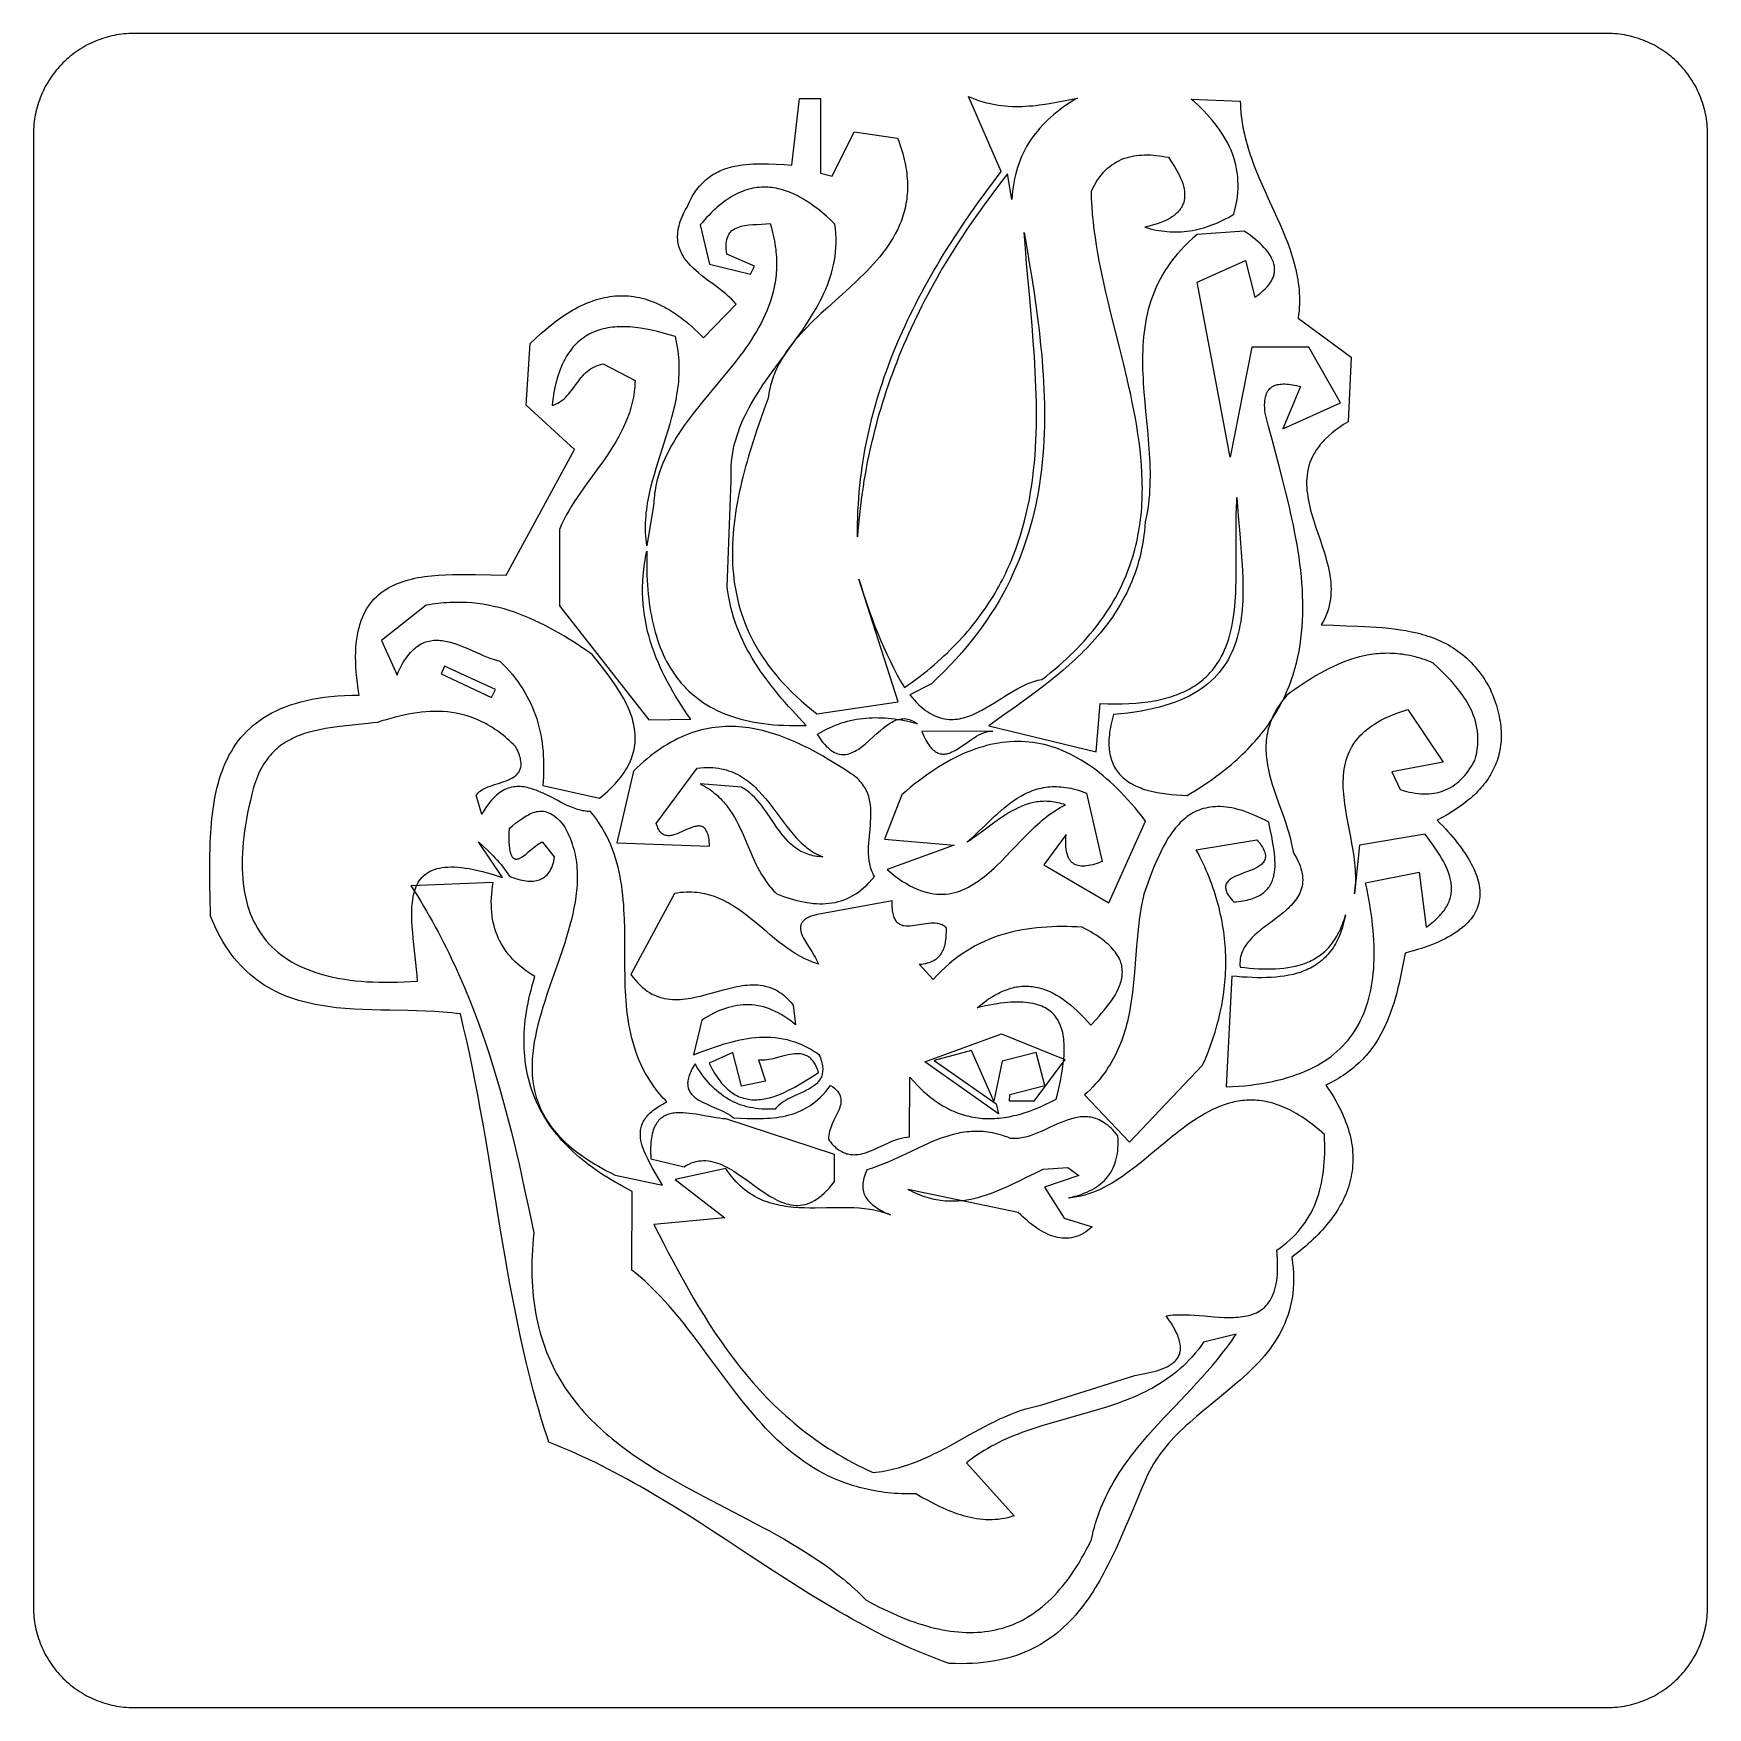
# Model space of a CAD drawing. Header units: metres. Extents: x 0 to 50, y 0 to 50.
import ezdxf

# ---------------------------------------------------------------- set-up
doc = ezdxf.new("R2010")
doc.units = ezdxf.units.M

msp = doc.modelspace()

# ---------------------------------------------------------------- linework, layer by layer
for points in [[(3, 0), (47, 0), (47, 0), (47.074492, 0.000924), (47.148761, 0.003687), (47.222779, 0.008277), (47.296513, 0.01468), (47.369934, 0.022884), (47.443009, 0.032877), (47.51571, 0.044646), (47.588004, 0.058177), (47.659861, 0.073458), (47.731251, 0.090477), (47.802143, 0.10922), (47.872505, 0.129676), (47.942308, 0.15183), (48.01152, 0.175671), (48.080111, 0.201186), (48.14805, 0.228361), (48.215307, 0.257185), (48.281849, 0.287645), (48.347648, 0.319727), (48.412671, 0.35342), (48.476889, 0.388709), (48.540271, 0.425584), (48.602785, 0.46403), (48.664402, 0.504035), (48.725089, 0.545587), (48.784818, 0.588672), (48.843556, 0.633279), (48.901274, 0.679394), (48.957939, 0.727004), (49.013523, 0.776097), (49.067994, 0.826659), (49.12132, 0.87868), (49.12132, 0.87868), (49.173341, 0.932006), (49.223903, 0.986477), (49.272996, 1.042061), (49.320606, 1.098726), (49.366721, 1.156444), (49.411328, 1.215182), (49.454413, 1.274911), (49.495965, 1.335598), (49.53597, 1.397215), (49.574416, 1.459729), (49.611291, 1.523111), (49.64658, 1.587329), (49.680273, 1.652352), (49.712355, 1.718151), (49.742815, 1.784693), (49.771639, 1.85195), (49.798814, 1.919889), (49.824329, 1.98848), (49.84817, 2.057692), (49.870324, 2.127495), (49.89078, 2.197857), (49.909523, 2.268749), (49.926542, 2.340139), (49.941823, 2.411996), (49.955354, 2.48429), (49.967123, 2.556991), (49.977116, 2.630066), (49.98532, 2.703487), (49.991723, 2.777221), (49.996313, 2.851239), (49.999076, 2.925508), (50, 3), (50, 47), (50, 47), (49.999076, 47.074492), (49.996313, 47.148761), (49.991723, 47.222779), (49.98532, 47.296513), (49.977116, 47.369934), (49.967123, 47.443009), (49.955354, 47.51571), (49.941823, 47.588004), (49.926542, 47.659861), (49.909523, 47.731251), (49.89078, 47.802143), (49.870324, 47.872505), (49.84817, 47.942308), (49.824329, 48.01152), (49.798814, 48.080111), (49.771639, 48.14805), (49.742815, 48.215307), (49.712355, 48.281849), (49.680273, 48.347648), (49.64658, 48.412671), (49.611291, 48.476889), (49.574416, 48.540271), (49.53597, 48.602785), (49.495965, 48.664402), (49.454413, 48.725089), (49.411328, 48.784818), (49.366721, 48.843556), (49.320606, 48.901274), (49.272996, 48.957939), (49.223903, 49.013523), (49.173341, 49.067994), (49.12132, 49.12132), (49.12132, 49.12132), (49.067994, 49.173341), (49.013523, 49.223903), (48.957939, 49.272996), (48.901274, 49.320606), (48.843556, 49.366721), (48.784818, 49.411328), (48.725089, 49.454413), (48.664402, 49.495965), (48.602785, 49.53597), (48.540271, 49.574416), (48.476889, 49.611291), (48.412671, 49.64658), (48.347648, 49.680273), (48.281849, 49.712355), (48.215307, 49.742815), (48.14805, 49.771639), (48.080111, 49.798814), (48.01152, 49.824329), (47.942308, 49.84817), (47.872505, 49.870324), (47.802143, 49.89078), (47.731251, 49.909523), (47.659861, 49.926542), (47.588004, 49.941823), (47.51571, 49.955354), (47.443009, 49.967123), (47.369934, 49.977116), (47.296513, 49.98532), (47.222779, 49.991723), (47.148761, 49.996313), (47.074492, 49.999076), (47, 50), (3, 50), (3, 50), (2.925508, 49.999076), (2.851239, 49.996313), (2.777221, 49.991723), (2.703487, 49.98532), (2.630066, 49.977116), (2.556991, 49.967123), (2.48429, 49.955354), (2.411996, 49.941823), (2.340139, 49.926542), (2.268749, 49.909523), (2.197857, 49.89078), (2.127495, 49.870324), (2.057692, 49.84817), (1.98848, 49.824329), (1.919889, 49.798814), (1.85195, 49.771639), (1.784693, 49.742815), (1.718151, 49.712355), (1.652352, 49.680273), (1.587329, 49.64658), (1.523111, 49.611291), (1.459729, 49.574416), (1.397215, 49.53597), (1.335598, 49.495965), (1.274911, 49.454413), (1.215182, 49.411328), (1.156444, 49.366721), (1.098726, 49.320606), (1.042061, 49.272996), (0.986477, 49.223903), (0.932006, 49.173341), (0.87868, 49.12132), (0.87868, 49.12132), (0.826659, 49.067994), (0.776097, 49.013523), (0.727004, 48.957939), (0.679394, 48.901274), (0.633279, 48.843556), (0.588672, 48.784818), (0.545587, 48.725089), (0.504035, 48.664402), (0.46403, 48.602785), (0.425584, 48.540271), (0.388709, 48.476889), (0.35342, 48.412671), (0.319727, 48.347648), (0.287645, 48.281849), (0.257185, 48.215307), (0.228361, 48.14805), (0.201186, 48.080111), (0.175671, 48.01152), (0.15183, 47.942308), (0.129676, 47.872505), (0.10922, 47.802143), (0.090477, 47.731251), (0.073458, 47.659861), (0.058177, 47.588004), (0.044646, 47.51571), (0.032877, 47.443009), (0.022884, 47.369934), (0.01468, 47.296513), (0.008277, 47.222779), (0.003687, 47.148761), (0.000924, 47.074492), (0, 47), (0, 3), (0, 3), (0.000924, 2.925508), (0.003687, 2.851239), (0.008277, 2.777221), (0.01468, 2.703487), (0.022884, 2.630066), (0.032877, 2.556991), (0.044646, 2.48429), (0.058177, 2.411996), (0.073458, 2.340139), (0.090477, 2.268749), (0.10922, 2.197857), (0.129676, 2.127495), (0.15183, 2.057692), (0.175671, 1.98848), (0.201186, 1.919889), (0.228361, 1.85195), (0.257185, 1.784694), (0.287645, 1.718151), (0.319727, 1.652352), (0.35342, 1.587329), (0.388709, 1.523111), (0.425584, 1.459729), (0.46403, 1.397215), (0.504035, 1.335598), (0.545587, 1.274911), (0.588672, 1.215182), (0.633279, 1.156444), (0.679394, 1.098726), (0.727004, 1.042061), (0.776097, 0.986477), (0.826659, 0.932006), (0.87868, 0.87868), (0.87868, 0.87868), (0.932006, 0.826659), (0.986477, 0.776097), (1.042061, 0.727004), (1.098726, 0.679394), (1.156444, 0.633279), (1.215182, 0.588672), (1.274911, 0.545587), (1.335598, 0.504035), (1.397215, 0.46403), (1.459729, 0.425584), (1.523111, 0.388709), (1.587329, 0.35342), (1.652352, 0.319727), (1.718151, 0.287645), (1.784693, 0.257185), (1.85195, 0.228361), (1.919889, 0.201186), (1.98848, 0.175671), (2.057692, 0.15183), (2.127495, 0.129676), (2.197857, 0.10922), (2.268749, 0.090477), (2.340139, 0.073458), (2.411996, 0.058177), (2.48429, 0.044646), (2.556991, 0.032877), (2.630066, 0.022884), (2.703487, 0.01468), (2.777221, 0.008277), (2.851239, 0.003687), (2.925508, 0.000924), (3, 0)], [(23.506415, 48.056202), (23.506415, 45.829044), (23.85785, 45.738688), (24.512117, 47.066354), (25.808758, 46.872788), (25.808758, 46.872788), (25.844027, 46.77898), (25.876903, 46.686368), (25.907418, 46.594936), (25.935604, 46.504668), (25.961493, 46.415549), (25.985119, 46.327561), (26.006514, 46.24069), (26.025709, 46.154918), (26.042738, 46.07023), (26.057633, 45.98661), (26.070427, 45.904042), (26.081151, 45.822509), (26.089838, 45.741996), (26.096522, 45.662486), (26.101233, 45.583964), (26.104005, 45.506413), (26.10487, 45.429817), (26.10386, 45.354161), (26.101009, 45.279428), (26.096347, 45.205602), (26.089908, 45.132667), (26.081725, 45.060607), (26.071829, 44.989405), (26.060254, 44.919047), (26.04703, 44.849515), (26.032192, 44.780794), (26.015771, 44.712868), (25.9978, 44.64572), (25.978311, 44.579335), (25.957337, 44.513696), (25.934911, 44.448787), (25.911063, 44.384593), (25.885828, 44.321097), (25.859237, 44.258283), (25.802118, 44.134637), (25.739967, 44.013527), (25.673042, 43.894825), (25.601603, 43.778401), (25.52591, 43.664127), (25.446222, 43.551875), (25.362798, 43.441516), (25.275899, 43.332921), (25.185783, 43.225963), (25.09271, 43.120512), (24.99694, 43.01644), (24.898732, 42.913618), (24.798345, 42.811918), (24.69604, 42.711211), (24.592075, 42.61137), (24.380206, 42.413766), (24.164812, 42.218079), (23.73176, 41.828342), (23.518252, 41.632235), (23.413161, 41.533422), (23.309525, 41.433931), (23.207603, 41.333634), (23.107654, 41.232402), (23.009939, 41.130107), (22.914716, 41.02662), (22.822246, 40.921813), (22.732787, 40.815556), (22.646599, 40.707723), (22.563942, 40.598183), (22.485076, 40.486808), (22.410258, 40.373471), (22.33975, 40.258042), (22.273811, 40.140392), (22.2127, 40.020394), (22.156676, 39.897919), (22.130653, 39.835712), (22.106, 39.772838), (22.082748, 39.70928), (22.06093, 39.645022), (22.040579, 39.580049), (22.021727, 39.514344), (22.004406, 39.447891), (21.988649, 39.380674), (21.974488, 39.312677), (21.961956, 39.243885), (21.951086, 39.17428), (21.941908, 39.103846), (21.941908, 39.103846), (21.826791, 38.788728), (21.714826, 38.473835), (21.606736, 38.159278), (21.50324, 37.845166), (21.405062, 37.531612), (21.358193, 37.375079), (21.312924, 37.218726), (21.269345, 37.062567), (21.227546, 36.906617), (21.187618, 36.75089), (21.149651, 36.595398), (21.113735, 36.440156), (21.079961, 36.285178), (21.048418, 36.130478), (21.019196, 35.976069), (20.992387, 35.821965), (20.96808, 35.66818), (20.946365, 35.514728), (20.927333, 35.361623), (20.911074, 35.208878), (20.897678, 35.056507), (20.887235, 34.904525), (20.879836, 34.752945), (20.875571, 34.601781), (20.874529, 34.451046), (20.876802, 34.300755), (20.882479, 34.150921), (20.89165, 34.001558), (20.904407, 33.852681), (20.920838, 33.704302), (20.941035, 33.556436), (20.965087, 33.409096), (20.993085, 33.262297), (21.025119, 33.116052), (21.061279, 32.970375), (21.101656, 32.825279), (21.146339, 32.68078), (21.195419, 32.536889), (21.248985, 32.393622), (21.307129, 32.250993), (21.369941, 32.109014), (21.43751, 31.9677), (21.509927, 31.827065), (21.587283, 31.687122), (21.669666, 31.547885), (21.757168, 31.409369), (21.849879, 31.271586), (21.947889, 31.134551), (22.051288, 30.998278), (22.160167, 30.862781), (22.274615, 30.728072), (22.394723, 30.594167), (22.520581, 30.461079), (22.652279, 30.328821), (22.789908, 30.197408), (22.933558, 30.066853), (23.083319, 29.937171), (23.23928, 29.808375), (23.401534, 29.680479), (25.826481, 30.035444), (24.653579, 33.699091), (24.653579, 33.699091), (24.717112, 33.492354), (24.782465, 33.286248), (24.849856, 33.08076), (24.919506, 32.87588), (24.991631, 32.671598), (25.066452, 32.467902), (25.144187, 32.264783), (25.225054, 32.06223), (25.309273, 31.860231), (25.397062, 31.658777), (25.48864, 31.457857), (25.584226, 31.257459), (25.684039, 31.057574), (25.788297, 30.858191), (25.897219, 30.659299), (26.011024, 30.460887), (26.011024, 30.460887), (26.129774, 30.544069), (26.246233, 30.627831), (26.360422, 30.712167), (26.472362, 30.797073), (26.582073, 30.882542), (26.689576, 30.96857), (26.794891, 31.055151), (26.898038, 31.142281), (26.999039, 31.229955), (27.097913, 31.318166), (27.194681, 31.40691), (27.289364, 31.496182), (27.381981, 31.585977), (27.472555, 31.676289), (27.561104, 31.767113), (27.64765, 31.858445), (27.732213, 31.950278), (27.814813, 32.042608), (27.895472, 32.13543), (27.974209, 32.228738), (28.051045, 32.322528), (28.126, 32.416793), (28.199096, 32.51153), (28.270352, 32.606732), (28.339789, 32.702395), (28.407427, 32.798513), (28.473288, 32.895082), (28.537391, 32.992096), (28.599756, 33.089549), (28.660405, 33.187438), (28.719359, 33.285756), (28.776636, 33.384499), (28.832259, 33.483661), (28.886246, 33.583237), (28.93862, 33.683221), (28.9894, 33.78361), (29.038607, 33.884398), (29.086262, 33.985578), (29.132384, 34.087147), (29.176995, 34.1891), (29.220114, 34.29143), (29.261763, 34.394133), (29.340731, 34.600636), (29.414061, 34.808569), (29.48192, 35.01789), (29.544469, 35.228557), (29.601873, 35.44053), (29.654296, 35.653766), (29.701903, 35.868225), (29.744856, 36.083865), (29.78332, 36.300645), (29.817459, 36.518524), (29.847437, 36.737459), (29.873417, 36.957411), (29.895564, 37.178337), (29.914041, 37.400197), (29.929013, 37.622949), (29.940643, 37.846551), (29.949096, 38.070962), (29.954535, 38.296142), (29.957124, 38.522048), (29.957028, 38.748639), (29.954409, 38.975874), (29.949433, 39.203712), (29.942262, 39.432112), (29.933062, 39.661031), (29.921995, 39.890429), (29.909226, 40.120264), (29.894919, 40.350495), (29.862345, 40.811981), (29.825586, 41.274554), (29.785953, 41.737886), (29.744757, 42.201644), (29.662923, 43.129118), (29.624907, 43.592173), (29.590575, 44.054333), (29.590575, 44.054333), (29.667636, 43.604103), (29.742747, 43.154226), (29.815047, 42.704856), (29.883673, 42.256143), (29.947766, 41.808241), (30.006464, 41.361303), (30.03352, 41.138242), (30.058905, 40.915479), (30.08251, 40.693034), (30.104228, 40.470924), (30.123951, 40.249169), (30.141572, 40.027789), (30.156982, 39.806801), (30.170075, 39.586226), (30.180742, 39.366082), (30.188876, 39.146388), (30.19437, 38.927164), (30.197114, 38.708428), (30.197003, 38.490199), (30.193928, 38.272497), (30.187782, 38.055341), (30.178456, 37.838749), (30.165844, 37.62274), (30.149837, 37.407335), (30.130328, 37.192551), (30.10721, 36.978407), (30.080374, 36.764924), (30.049713, 36.55212), (30.015119, 36.340013), (29.976485, 36.128623), (29.933702, 35.91797), (29.886664, 35.708071), (29.835263, 35.498947), (29.77939, 35.290615), (29.718939, 35.083096), (29.653801, 34.876408), (29.583869, 34.670571), (29.509036, 34.465603), (29.429193, 34.261523), (29.344233, 34.05835), (29.254049, 33.856105), (29.158532, 33.654804), (29.057575, 33.454468), (28.95107, 33.255116), (28.83891, 33.056767), (28.720987, 32.859439), (28.597193, 32.663152), (28.467421, 32.467925), (28.331563, 32.273777), (28.189511, 32.080726), (28.041157, 31.888793), (27.886395, 31.697996), (27.725116, 31.508353), (27.557213, 31.319885), (27.382578, 31.13261), (27.201103, 30.946548), (27.012681, 30.761716), (26.817203, 30.578135), (26.176639, 30.244005), (26.176639, 30.244005), (26.24425, 30.162218), (26.311511, 30.085978), (26.378431, 30.015154), (26.445017, 29.949614), (26.511278, 29.889226), (26.577219, 29.833858), (26.642851, 29.783379), (26.708179, 29.737657), (26.773212, 29.69656), (26.837958, 29.659957), (26.902425, 29.627715), (26.966619, 29.599704), (27.030549, 29.57579), (27.094224, 29.555844), (27.157649, 29.539732), (27.220833, 29.527323), (27.283785, 29.518486), (27.346511, 29.513088), (27.409019, 29.510998), (27.471317, 29.512085), (27.533414, 29.516216), (27.595315, 29.523259), (27.65703, 29.533084), (27.718567, 29.545558), (27.779931, 29.560549), (27.841133, 29.577926), (27.902178, 29.597558), (27.963076, 29.619311), (28.023834, 29.643055), (28.084459, 29.668659), (28.144959, 29.695989), (28.205342, 29.724914), (28.325788, 29.787025), (28.445859, 29.853937), (28.565617, 29.924596), (28.685123, 29.997948), (28.923629, 30.148516), (29.042753, 30.223624), (29.161873, 30.297211), (29.281052, 30.368221), (29.400351, 30.435602), (29.519832, 30.498299), (29.639557, 30.555259), (29.69953, 30.581258), (29.759588, 30.605427), (29.819738, 30.627635), (29.879987, 30.64775), (29.940344, 30.66564), (30.000816, 30.681174), (30.061411, 30.694219), (30.122137, 30.704645), (30.122137, 30.704645), (30.253419, 30.807346), (30.381154, 30.910394), (30.505382, 31.013786), (30.626142, 31.117516), (30.743474, 31.221582), (30.857417, 31.325978), (30.968011, 31.430701), (31.075296, 31.535746), (31.17931, 31.641111), (31.280094, 31.746789), (31.377686, 31.852779), (31.472128, 31.959075), (31.563457, 32.065674), (31.651714, 32.17257), (31.736938, 32.279762), (31.819169, 32.387243), (31.898446, 32.495011), (31.974809, 32.603061), (32.048298, 32.71139), (32.118951, 32.819992), (32.186809, 32.928864), (32.251911, 33.038003), (32.314296, 33.147403), (32.374004, 33.257061), (32.431075, 33.366973), (32.485548, 33.477135), (32.537463, 33.587543), (32.586859, 33.698192), (32.633776, 33.809079), (32.678254, 33.920199), (32.720331, 34.031549), (32.760047, 34.143125), (32.797443, 34.254922), (32.832557, 34.366936), (32.865429, 34.479164), (32.896098, 34.5916), (32.924605, 34.704242), (32.950989, 34.817086), (32.975289, 34.930126), (32.997544, 35.043359), (33.017795, 35.156782), (33.036081, 35.270389), (33.052441, 35.384177), (33.066915, 35.498142), (33.079542, 35.61228), (33.090363, 35.726587), (33.099416, 35.841058), (33.106741, 35.95569), (33.112378, 36.070478), (33.116366, 36.185419), (33.118745, 36.300509), (33.119554, 36.415743), (33.118833, 36.531117), (33.116622, 36.646628), (33.107885, 36.878042), (33.09366, 37.109952), (33.074264, 37.342327), (33.050012, 37.575134), (33.021222, 37.808339), (32.988208, 38.041912), (32.951289, 38.27582), (32.91078, 38.510029), (32.866997, 38.744509), (32.820257, 38.979225), (32.770876, 39.214147), (32.719171, 39.44924), (32.665458, 39.684474), (32.553272, 40.155232), (32.43685, 40.626161), (32.318723, 41.097002), (32.201421, 41.567495), (32.087475, 42.037381), (32.032551, 42.272015), (31.979415, 42.5064), (31.928384, 42.740504), (31.879773, 42.974294), (31.8339, 43.207738), (31.79108, 43.440803), (31.75163, 43.673457), (31.715866, 43.905667), (31.684104, 44.137401), (31.656661, 44.368627), (31.633854, 44.599312), (31.615998, 44.829424), (31.60341, 45.05893), (31.596406, 45.287798), (31.596406, 45.287798), (31.643097, 45.383404), (31.691713, 45.473925), (31.742226, 45.559455), (31.794605, 45.640092), (31.848821, 45.715932), (31.904843, 45.787071), (31.962643, 45.853604), (32.02219, 45.915629), (32.083454, 45.973241), (32.146407, 46.026536), (32.211017, 46.07561), (32.277256, 46.12056), (32.345094, 46.161481), (32.414501, 46.198471), (32.485447, 46.231624), (32.557903, 46.261037), (32.631838, 46.286807), (32.707224, 46.309029), (32.78403, 46.327799), (32.862226, 46.343214), (32.941783, 46.355369), (33.022672, 46.364362), (33.104862, 46.370287), (33.188323, 46.373242), (33.273027, 46.373321), (33.358942, 46.370622), (33.446041, 46.365241), (33.534292, 46.357273), (33.623666, 46.346815), (33.714133, 46.333963), (33.805664, 46.318812), (33.898229, 46.30146), (33.898229, 46.30146), (33.963401, 46.207935), (34.024481, 46.115833), (34.081316, 46.025194), (34.133751, 45.936059), (34.181633, 45.84847), (34.224807, 45.762468), (34.26312, 45.678093), (34.296418, 45.595387), (34.324547, 45.51439), (34.347353, 45.435144), (34.364682, 45.357689), (34.376381, 45.282066), (34.382295, 45.208317), (34.383034, 45.172158), (34.38227, 45.136482), (34.379983, 45.101296), (34.376153, 45.066603), (34.370762, 45.032409), (34.36379, 44.99872), (34.355218, 44.96554), (34.345026, 44.932874), (34.333197, 44.900728), (34.319709, 44.869107), (34.304544, 44.838015), (34.287684, 44.807458), (34.269107, 44.777442), (34.248796, 44.74797), (34.226732, 44.719049), (34.202894, 44.690683), (34.177263, 44.662878), (34.149821, 44.635639), (34.120548, 44.60897), (34.089425, 44.582877), (34.056432, 44.557365), (34.021551, 44.53244), (33.984762, 44.508106), (33.946047, 44.484368), (33.862757, 44.438702), (33.771527, 44.395483), (33.672205, 44.354752), (33.564636, 44.31655), (33.448667, 44.280918), (33.324142, 44.247897), (33.190909, 44.217528), (33.190909, 44.217528), (33.275111, 44.191851), (33.359352, 44.168728), (33.44362, 44.148144), (33.527905, 44.130088), (33.612195, 44.114546), (33.696479, 44.101507), (33.780746, 44.090958), (33.864984, 44.082885), (33.949183, 44.077277), (34.033331, 44.07412), (34.117417, 44.073403), (34.201429, 44.075112), (34.285357, 44.079235), (34.36919, 44.085759), (34.452915, 44.094672), (34.536522, 44.10596), (34.62, 44.119612), (34.703338, 44.135615), (34.786524, 44.153956), (34.869546, 44.174622), (34.952395, 44.197602), (35.035058, 44.222881), (35.117524, 44.250448), (35.199783, 44.28029), (35.281822, 44.312395), (35.363631, 44.346749), (35.445199, 44.38334), (35.526514, 44.422156), (35.607565, 44.463183), (35.688341, 44.50641), (35.768831, 44.551823), (35.849023, 44.599411), (35.849023, 44.599411), (35.88524, 44.733012), (35.915426, 44.864556), (35.939695, 44.994079), (35.958161, 45.121619), (35.970938, 45.247214), (35.97814, 45.370903), (35.97988, 45.492722), (35.976273, 45.612709), (35.967433, 45.730903), (35.953474, 45.84734), (35.934509, 45.96206), (35.910652, 46.075099), (35.882018, 46.186495), (35.848721, 46.296286), (35.810873, 46.40451), (35.76859, 46.511205), (35.721985, 46.616408), (35.671172, 46.720158), (35.616265, 46.822491), (35.557378, 46.923446), (35.494625, 47.02306), (35.42812, 47.121372), (35.357976, 47.218418), (35.284309, 47.314238), (35.207231, 47.408868), (35.126856, 47.502346), (35.043299, 47.594711), (34.956674, 47.685999), (34.867094, 47.776249), (34.774673, 47.865498), (34.679526, 47.953785), (34.581766, 48.041146), (36.045059, 47.979679), (36.045059, 47.979679), (36.048056, 47.866953), (36.05389, 47.755167), (36.062459, 47.644292), (36.073663, 47.5343), (36.087403, 47.425164), (36.103577, 47.316855), (36.122086, 47.209346), (36.142828, 47.102608), (36.165704, 46.996613), (36.190613, 46.891334), (36.217455, 46.786743), (36.24613, 46.682811), (36.276537, 46.579511), (36.308576, 46.476815), (36.342146, 46.374695), (36.377148, 46.273122), (36.451044, 46.071508), (36.52946, 45.87175), (36.611595, 45.673624), (36.696645, 45.476906), (36.783807, 45.281373), (36.87228, 45.0868), (37.049944, 44.699643), (37.13753, 44.506611), (37.223215, 44.313646), (37.306196, 44.120522), (37.385671, 43.927018), (37.460837, 43.732908), (37.53089, 43.53797), (37.56375, 43.440121), (37.59503, 43.34198), (37.624631, 43.24352), (37.652452, 43.144714), (37.678393, 43.045532), (37.702354, 42.945948), (37.724234, 42.845932), (37.743933, 42.745458), (37.761351, 42.644497), (37.776387, 42.543022), (37.788941, 42.441004), (37.798912, 42.338415), (37.806201, 42.235227), (37.810707, 42.131413), (37.81233, 42.026945), (37.810968, 41.921793), (37.806523, 41.815932), (37.798893, 41.709332), (37.787978, 41.601966), (37.773679, 41.493805), (39.353362, 40.33517), (39.265453, 38.402157), (39.265453, 38.402157), (39.131744, 38.319316), (39.007105, 38.235735), (38.89128, 38.151432), (38.78402, 38.066424), (38.685069, 37.98073), (38.594176, 37.894366), (38.551673, 37.850939), (38.511089, 37.80735), (38.472393, 37.763603), (38.435553, 37.7197), (38.400539, 37.675643), (38.367317, 37.631433), (38.335858, 37.587074), (38.306128, 37.542567), (38.278098, 37.497915), (38.251734, 37.453119), (38.20388, 37.363107), (38.162316, 37.272548), (38.126787, 37.181461), (38.097042, 37.089861), (38.072828, 36.997768), (38.053891, 36.905199), (38.03998, 36.81217), (38.030841, 36.7187), (38.026222, 36.624806), (38.02587, 36.530506), (38.029532, 36.435818), (38.036956, 36.340758), (38.047889, 36.245344), (38.062078, 36.149595), (38.079271, 36.053527), (38.099214, 35.957157), (38.121656, 35.860505), (38.146343, 35.763587), (38.173023, 35.66642), (38.23135, 35.471411), (38.294615, 35.27562), (38.360797, 35.079187), (38.427874, 34.882251), (38.493824, 34.684953), (38.556625, 34.487434), (38.586214, 34.388636), (38.614257, 34.289835), (38.640502, 34.191048), (38.664697, 34.092294), (38.686588, 33.99359), (38.705923, 33.894953), (38.722449, 33.796402), (38.735914, 33.697952), (38.746065, 33.599623), (38.752648, 33.501432), (38.755413, 33.403396), (38.754104, 33.305533), (38.748471, 33.207859), (38.73826, 33.110394), (38.723219, 33.013154), (38.703094, 32.916157), (38.677634, 32.819421), (38.646585, 32.722962), (38.609695, 32.6268), (38.56671, 32.53095), (38.517379, 32.435431), (38.490255, 32.387801), (38.461449, 32.34026), (38.461449, 32.34026), (38.832329, 32.323693), (39.202351, 32.310364), (39.570108, 32.296635), (39.752697, 32.288484), (39.934193, 32.278869), (40.114419, 32.267336), (40.293198, 32.253429), (40.470357, 32.236694), (40.645718, 32.216677), (40.819105, 32.192923), (40.990343, 32.164977), (41.159256, 32.132384), (41.325667, 32.09469), (41.40788, 32.073788), (41.489402, 32.05144), (41.57021, 32.02759), (41.650283, 32.00218), (41.729599, 31.975154), (41.808136, 31.946454), (41.885872, 31.916025), (41.962784, 31.883809), (42.038851, 31.84975), (42.114052, 31.81379), (42.188363, 31.775872), (42.261762, 31.735941), (42.334229, 31.693938), (42.405741, 31.649808), (42.476275, 31.603494), (42.545811, 31.554937), (42.614325, 31.504083), (42.681797, 31.450873), (42.748203, 31.395252), (42.813523, 31.337162), (42.877733, 31.276546), (42.940812, 31.213348), (43.002739, 31.14751), (43.06349, 31.078977), (43.123045, 31.00769), (43.18138, 30.933594), (43.238475, 30.856631), (43.294307, 30.776745), (43.348853, 30.693878), (43.402093, 30.607975), (43.454004, 30.518977), (43.504564, 30.426829), (43.504564, 30.426829), (43.54167, 30.341341), (43.576507, 30.256704), (43.609088, 30.172914), (43.639431, 30.089968), (43.667548, 30.00786), (43.693455, 29.926588), (43.717168, 29.846147), (43.7387, 29.766533), (43.758067, 29.687742), (43.775283, 29.60977), (43.790364, 29.532613), (43.803324, 29.456267), (43.814178, 29.380729), (43.822941, 29.305993), (43.829628, 29.232056), (43.834254, 29.158914), (43.836833, 29.086564), (43.837381, 29.015), (43.835912, 28.944219), (43.832442, 28.874217), (43.826984, 28.80499), (43.819555, 28.736533), (43.810168, 28.668844), (43.798839, 28.601917), (43.785583, 28.535749), (43.770414, 28.470336), (43.753347, 28.405674), (43.734397, 28.341758), (43.71358, 28.278586), (43.69091, 28.216152), (43.666401, 28.154452), (43.640069, 28.093484), (43.611928, 28.033242), (43.581994, 27.973722), (43.550281, 27.914922), (43.516804, 27.856836), (43.481579, 27.79946), (43.444619, 27.742791), (43.405939, 27.686825), (43.365556, 27.631557), (43.323483, 27.576984), (43.279735, 27.523101), (43.234328, 27.469905), (43.187275, 27.417392), (43.138593, 27.365556), (43.088295, 27.314395), (43.036397, 27.263905), (42.982913, 27.214081), (42.927859, 27.16492), (42.87125, 27.116416), (42.753423, 27.021369), (42.629551, 26.928907), (42.499754, 26.838998), (42.364151, 26.75161), (42.22286, 26.666711), (42.076001, 26.584269), (41.923692, 26.504251), (41.923692, 26.504251), (42.008728, 26.417501), (42.091018, 26.33143), (42.170542, 26.246042), (42.247278, 26.161344), (42.321206, 26.077339), (42.392305, 25.994033), (42.460555, 25.911432), (42.525935, 25.829539), (42.588424, 25.748361), (42.648001, 25.667902), (42.704645, 25.588168), (42.758337, 25.509163), (42.809054, 25.430892), (42.856777, 25.353362), (42.901485, 25.276576), (42.943156, 25.20054), (42.981771, 25.125259), (43.017309, 25.050737), (43.049748, 24.976981), (43.079068, 24.903995), (43.105248, 24.831785), (43.128268, 24.760355), (43.148107, 24.68971), (43.164744, 24.619855), (43.178159, 24.550797), (43.18833, 24.482538), (43.195237, 24.415086), (43.198859, 24.348445), (43.199176, 24.282619), (43.196166, 24.217614), (43.18981, 24.153436), (43.180086, 24.090089), (43.166973, 24.027577), (43.150452, 23.965908), (43.1305, 23.905084), (43.107098, 23.845113), (43.080225, 23.785997), (43.049859, 23.727744), (43.015981, 23.670357), (42.978569, 23.613842), (42.937604, 23.558204), (42.893063, 23.503448), (42.844926, 23.449579), (42.793173, 23.396602), (42.737783, 23.344523), (42.678735, 23.293345), (42.616008, 23.243076), (42.549582, 23.193718), (42.479437, 23.145279), (42.40555, 23.097761), (42.327902, 23.051172), (42.246471, 23.005516), (42.161238, 22.960797), (42.072181, 22.917022), (41.979279, 22.874194), (41.882513, 22.83232), (41.78186, 22.791404), (41.677301, 22.751451), (41.568815, 22.712467), (41.45638, 22.674456), (41.339977, 22.637424), (41.219584, 22.601375), (41.095182, 22.566315), (40.966748, 22.532249), (40.966748, 22.532249), (40.911611, 22.231735), (40.853037, 21.933805), (40.821862, 21.786119), (40.789107, 21.639453), (40.754532, 21.493929), (40.717897, 21.349672), (40.678962, 21.206807), (40.637487, 21.065457), (40.593231, 20.925747), (40.545954, 20.787801), (40.495417, 20.651744), (40.441379, 20.517698), (40.3836, 20.38579), (40.321839, 20.256142), (40.255857, 20.12888), (40.185414, 20.004126), (40.110268, 19.882006), (40.030181, 19.762644), (39.988208, 19.704036), (39.944911, 19.646164), (39.900257, 19.589044), (39.854219, 19.53269), (39.806764, 19.47712), (39.757864, 19.422347), (39.707488, 19.368388), (39.655606, 19.315258), (39.602189, 19.262973), (39.547206, 19.211548), (39.490627, 19.160999), (39.432423, 19.111341), (39.372562, 19.06259), (39.311016, 19.014761), (39.247754, 18.96787), (39.182746, 18.921933), (39.115962, 18.876964), (39.047372, 18.83298), (38.976947, 18.789996), (38.904655, 18.748028), (38.830467, 18.70709), (38.754354, 18.667199), (38.676284, 18.62837), (38.596228, 18.590619), (38.596228, 18.590619), (38.66262, 18.494805), (38.726061, 18.399523), (38.786568, 18.30477), (38.844156, 18.210545), (38.898843, 18.116846), (38.950645, 18.02367), (38.999578, 17.931015), (39.045659, 17.838881), (39.088904, 17.747265), (39.12933, 17.656164), (39.166953, 17.565578), (39.20179, 17.475504), (39.233857, 17.38594), (39.263171, 17.296885), (39.289747, 17.208336), (39.313604, 17.120291), (39.334756, 17.03275), (39.353221, 16.945708), (39.369014, 16.859166), (39.382153, 16.773121), (39.392654, 16.68757), (39.400534, 16.602513), (39.405808, 16.517946), (39.408493, 16.433869), (39.408606, 16.350279), (39.406163, 16.267175), (39.401181, 16.184554), (39.393676, 16.102414), (39.383665, 16.020754), (39.371164, 15.939572), (39.356189, 15.858866), (39.338757, 15.778634), (39.318885, 15.698873), (39.296588, 15.619583), (39.271884, 15.54076), (39.244789, 15.462404), (39.215319, 15.384512), (39.183491, 15.307083), (39.149321, 15.230114), (39.112825, 15.153604), (39.074021, 15.07755), (39.032925, 15.001951), (38.989552, 14.926805), (38.943921, 14.85211), (38.896046, 14.777863), (38.845944, 14.704064), (38.793633, 14.63071), (38.739128, 14.557799), (38.682446, 14.485329), (38.623603, 14.413299), (38.562616, 14.341707), (38.499502, 14.270549), (38.434276, 14.199826), (38.366955, 14.129534), (38.297556, 14.059672), (38.226095, 13.990238), (38.152589, 13.92123), (38.077054, 13.852646), (37.999506, 13.784485), (37.919963, 13.716743), (37.838439, 13.64942), (37.754953, 13.582513), (37.66952, 13.516021), (37.582157, 13.449941), (37.582157, 13.449941), (37.60478, 13.28326), (37.620904, 13.120914), (37.630705, 12.962787), (37.634356, 12.808763), (37.632031, 12.658728), (37.623904, 12.512567), (37.610148, 12.370163), (37.590938, 12.231401), (37.566447, 12.096165), (37.536849, 11.964342), (37.502319, 11.835814), (37.463029, 11.710466), (37.419154, 11.588184), (37.370867, 11.468851), (37.318343, 11.352353), (37.261755, 11.238573), (37.201278, 11.127397), (37.137084, 11.018709), (37.069348, 10.912394), (36.998244, 10.808335), (36.923946, 10.706418), (36.846627, 10.606528), (36.766461, 10.508548), (36.683622, 10.412364), (36.598284, 10.31786), (36.510621, 10.224921), (36.420807, 10.13343), (36.329015, 10.043274), (36.23542, 9.954336), (36.140195, 9.8665), (36.043514, 9.779653), (35.945551, 9.693677), (35.746474, 9.52388), (35.544355, 9.356187), (35.136555, 9.023417), (34.933656, 8.856493), (34.733278, 8.68798), (34.536812, 8.516952), (34.44048, 8.430207), (34.345649, 8.342488), (34.25249, 8.253679), (34.161179, 8.163664), (34.07189, 8.072328), (33.984795, 7.979556), (33.900069, 7.885232), (33.817886, 7.789241), (33.73842, 7.691467), (33.661843, 7.591795), (33.588332, 7.49011), (33.518058, 7.386296), (33.451196, 7.280238), (33.387921, 7.17182), (33.328405, 7.060927), (33.272822, 6.947443), (33.221347, 6.831254), (33.174153, 6.712243), (33.174153, 6.712243), (33.067101, 6.464952), (32.961484, 6.216319), (32.752051, 5.717596), (32.646982, 5.468789), (32.540841, 5.221208), (32.433002, 4.975495), (32.322839, 4.732292), (32.209725, 4.492241), (32.093032, 4.255984), (32.033148, 4.139478), (31.972134, 4.024162), (31.909912, 3.910115), (31.846405, 3.797418), (31.781532, 3.68615), (31.715217, 3.576393), (31.64738, 3.468227), (31.577944, 3.36173), (31.506829, 3.256985), (31.433959, 3.154071), (31.359253, 3.053068), (31.282635, 2.954057), (31.204025, 2.857118), (31.123346, 2.762331), (31.040518, 2.669776), (30.955464, 2.579534), (30.868106, 2.491685), (30.778364, 2.406308), (30.686161, 2.323485), (30.591418, 2.243296), (30.494057, 2.16582), (30.393999, 2.091139), (30.291167, 2.019332), (30.185481, 1.950479), (30.076864, 1.884661), (29.965237, 1.821959), (29.850522, 1.762451), (29.732641, 1.706219), (29.611514, 1.653343), (29.487065, 1.603903), (29.359213, 1.557979), (29.227882, 1.515652), (29.092993, 1.477001), (28.954466, 1.442107), (28.812225, 1.411051), (28.666191, 1.383912), (28.516285, 1.360771), (28.362429, 1.341708), (28.204545, 1.326803), (28.042554, 1.316136), (27.876378, 1.309788), (27.705938, 1.30784), (27.531157, 1.31037), (27.351956, 1.31746), (27.351956, 1.31746), (27.149936, 1.388884), (26.949377, 1.463075), (26.750232, 1.539948), (26.552453, 1.619419), (26.355993, 1.701401), (26.160805, 1.785809), (25.96684, 1.87256), (25.774053, 1.961566), (25.582394, 2.052745), (25.391817, 2.146009), (25.202275, 2.241274), (25.013719, 2.338456), (24.826103, 2.437468), (24.63938, 2.538227), (24.453501, 2.640645), (24.268419, 2.74464), (24.084088, 2.850125), (23.900459, 2.957015), (23.535118, 3.174672), (23.172019, 3.396928), (22.810782, 3.623104), (22.451027, 3.852518), (22.092376, 4.084489), (21.376866, 4.553381), (20.661217, 5.024331), (20.302393, 5.258877), (19.942396, 5.491894), (19.580847, 5.722703), (19.217368, 5.950622), (18.851578, 6.17497), (18.483098, 6.395067), (18.297731, 6.503309), (18.111549, 6.610232), (17.924506, 6.715752), (17.736553, 6.819783), (17.547643, 6.922242), (17.357728, 7.023041), (17.166762, 7.122097), (16.974697, 7.219323), (16.781486, 7.314636), (16.58708, 7.40795), (16.391433, 7.49918), (16.194497, 7.58824), (15.996226, 7.675046), (15.79657, 7.759512), (15.595484, 7.841554), (15.392919, 7.921086), (15.392919, 7.921086), (15.329054, 8.115248), (15.266875, 8.309728), (15.206334, 8.504519), (15.147386, 8.699615), (15.089982, 8.895009), (15.034077, 9.090695), (14.926574, 9.482917), (14.8245, 9.876227), (14.727483, 10.270575), (14.635145, 10.665907), (14.547112, 11.062172), (14.46301, 11.459318), (14.382463, 11.857292), (14.305096, 12.256044), (14.230534, 12.655519), (14.158402, 13.055667), (14.088325, 13.456436), (13.952837, 14.259625), (13.821068, 15.064671), (13.69002, 15.871157), (13.556692, 16.678666), (13.488235, 17.082674), (13.418083, 17.486781), (13.345861, 17.890936), (13.271193, 18.295086), (13.193706, 18.69918), (13.113023, 19.103165), (13.028771, 19.506989), (12.940573, 19.9106), (12.848054, 20.313947), (12.750841, 20.716976), (12.750841, 20.716976), (12.622992, 20.733121), (12.494352, 20.747376), (12.364976, 20.759879), (12.234919, 20.770766), (11.972986, 20.788239), (11.708995, 20.800888), (11.443392, 20.809809), (11.176618, 20.816093), (10.641336, 20.825131), (10.373714, 20.830072), (10.106696, 20.836752), (9.840726, 20.846265), (9.576247, 20.859706), (9.313703, 20.878168), (9.183295, 20.889624), (9.053538, 20.902745), (8.924485, 20.917668), (8.796193, 20.93453), (8.668718, 20.953467), (8.542115, 20.974617), (8.416438, 20.998116), (8.291745, 21.024101), (8.168089, 21.052708), (8.045527, 21.084075), (7.924113, 21.118337), (7.803905, 21.155632), (7.684956, 21.196097), (7.567322, 21.239867), (7.451059, 21.28708), (7.336222, 21.337873), (7.222867, 21.392383), (7.111048, 21.450745), (7.000822, 21.513097), (6.892244, 21.579575), (6.78537, 21.650317), (6.680254, 21.725458), (6.576952, 21.805136), (6.47552, 21.889488), (6.376013, 21.978649), (6.278487, 22.072758), (6.182996, 22.17195), (6.089597, 22.276362), (5.998345, 22.386131), (5.909295, 22.501394), (5.822503, 22.622287), (5.738024, 22.748947), (5.655913, 22.881512), (5.576227, 23.020116), (5.49902, 23.164899), (5.424348, 23.315995), (5.352266, 23.473542), (5.28283, 23.637676), (5.28283, 23.637676), (5.274614, 24.228756), (5.2703, 24.525261), (5.267183, 24.8215), (5.266264, 25.116792), (5.268543, 25.410453), (5.275021, 25.701802), (5.280148, 25.846396), (5.286699, 25.990157), (5.2948, 26.132998), (5.304576, 26.274835), (5.316152, 26.415583), (5.329654, 26.555155), (5.345206, 26.693468), (5.362933, 26.830435), (5.382961, 26.965971), (5.405414, 27.099992), (5.430418, 27.232411), (5.458097, 27.363144), (5.488577, 27.492105), (5.521983, 27.619209), (5.55844, 27.744371), (5.598072, 27.867505), (5.641006, 27.988526), (5.687366, 28.10735), (5.737277, 28.22389), (5.790864, 28.338062), (5.848253, 28.449779), (5.909567, 28.558958), (5.974934, 28.665512), (6.044477, 28.769357), (6.118321, 28.870407), (6.196592, 28.968577), (6.279415, 29.063781), (6.366915, 29.155934), (6.459216, 29.244952), (6.556445, 29.330749), (6.658726, 29.413239), (6.766183, 29.492337), (6.878943, 29.567958), (6.99713, 29.640017), (7.12087, 29.708429), (7.250287, 29.773107), (7.385506, 29.833968), (7.526653, 29.890925), (7.673852, 29.943894), (7.827229, 29.992789), (7.986909, 30.037525), (8.153017, 30.078017), (8.325678, 30.114179), (8.505017, 30.145926), (8.691158, 30.173173), (8.884228, 30.195834), (9.084351, 30.213825), (9.291653, 30.22706), (9.506257, 30.235453), (9.72829, 30.238921), (9.72829, 30.238921), (9.699259, 30.419965), (9.674976, 30.59493), (9.65536, 30.763919), (9.640331, 30.927034), (9.629811, 31.084377), (9.623719, 31.236048), (9.621976, 31.382151), (9.624501, 31.522787), (9.631216, 31.658058), (9.64204, 31.788066), (9.656894, 31.912913), (9.675698, 32.032701), (9.698372, 32.147532), (9.724837, 32.257507), (9.755013, 32.362729), (9.78882, 32.4633), (9.826178, 32.559321), (9.867008, 32.650894), (9.91123, 32.738121), (9.958765, 32.821105), (10.009532, 32.899946), (10.063451, 32.974748), (10.120444, 33.045611), (10.18043, 33.112639), (10.24333, 33.175932), (10.309064, 33.235592), (10.377552, 33.291723), (10.448715, 33.344424), (10.522472, 33.393799), (10.598744, 33.43995), (10.677452, 33.482977), (10.758515, 33.522984), (10.841855, 33.560071), (10.92739, 33.594342), (11.015042, 33.625898), (11.104731, 33.65484), (11.196376, 33.681271), (11.289899, 33.705292), (11.38522, 33.727006), (11.482258, 33.746515), (11.580935, 33.76392), (11.68117, 33.779323), (11.782884, 33.792826), (11.885997, 33.804531), (11.990429, 33.814541), (12.0961, 33.822956), (12.310843, 33.835412), (12.529587, 33.842714), (12.751695, 33.845679), (12.97653, 33.845121), (13.203452, 33.841855), (13.661011, 33.830462), (14.119269, 33.818023), (16.158758, 37.570561), (14.711775, 38.89589), (14.830958, 40.737128), (14.830958, 40.737128), (14.990545, 40.889764), (15.149822, 41.034786), (15.308836, 41.172004), (15.388259, 41.237629), (15.467633, 41.301233), (15.546964, 41.362791), (15.626258, 41.422282), (15.705521, 41.47968), (15.784758, 41.534964), (15.863976, 41.588108), (15.943179, 41.63909), (16.022374, 41.687887), (16.101567, 41.734473), (16.180763, 41.778827), (16.259968, 41.820925), (16.339188, 41.860743), (16.418429, 41.898257), (16.497695, 41.933444), (16.576994, 41.96628), (16.656331, 41.996743), (16.735712, 42.024808), (16.815141, 42.050452), (16.894626, 42.073651), (16.974172, 42.094382), (17.053785, 42.112621), (17.13347, 42.128346), (17.213233, 42.141531), (17.29308, 42.152155), (17.373017, 42.160192), (17.45305, 42.16562), (17.533183, 42.168416), (17.613424, 42.168555), (17.693778, 42.166014), (17.77425, 42.16077), (17.854846, 42.152799), (17.935573, 42.142078), (18.016435, 42.128583), (18.097439, 42.11229), (18.178591, 42.093177), (18.259895, 42.071218), (18.341358, 42.046392), (18.422986, 42.018674), (18.504785, 41.988042), (18.58676, 41.95447), (18.668916, 41.917937), (18.751261, 41.878418), (18.833798, 41.835889), (18.916536, 41.790328), (18.999478, 41.741711), (19.082631, 41.690014), (19.166, 41.635214), (19.249592, 41.577287), (19.333411, 41.51621), (19.417465, 41.451959), (19.501758, 41.384511), (19.586297, 41.313842), (19.671087, 41.239928), (19.756133, 41.162747), (19.841442, 41.082274), (19.92702, 40.998486), (20.012872, 40.91136), (20.992336, 41.917403), (20.992336, 41.917403), (20.920813, 41.996123), (20.844367, 42.072493), (20.763655, 42.146823), (20.679334, 42.219426), (20.592062, 42.290613), (20.502494, 42.360696), (20.319101, 42.4988), (20.134412, 42.636231), (20.043224, 42.705473), (19.953682, 42.775482), (19.866444, 42.846571), (19.782167, 42.91905), (19.701508, 42.993232), (19.625123, 43.069429), (19.55367, 43.147951), (19.519998, 43.188182), (19.487806, 43.229112), (19.457175, 43.270779), (19.428187, 43.313222), (19.400925, 43.356481), (19.37547, 43.400594), (19.351906, 43.445601), (19.330314, 43.49154), (19.310775, 43.53845), (19.293373, 43.58637), (19.278189, 43.63534), (19.265306, 43.685398), (19.254805, 43.736583), (19.246769, 43.788935), (19.24128, 43.842491), (19.23842, 43.897292), (19.238271, 43.953376), (19.240915, 44.010782), (19.246434, 44.069549), (19.254911, 44.129716), (19.266428, 44.191322), (19.281066, 44.254406), (19.298908, 44.319007), (19.320035, 44.385164), (19.344531, 44.452916), (19.372477, 44.522302), (19.403956, 44.593361), (19.439048, 44.666131), (19.477838, 44.740653), (19.520406, 44.816964), (19.520406, 44.816964), (19.549248, 44.883982), (19.579077, 44.948713), (19.609874, 45.011197), (19.641624, 45.071469), (19.674308, 45.129569), (19.707911, 45.185533), (19.742415, 45.2394), (19.777803, 45.291208), (19.814058, 45.340994), (19.851164, 45.388795), (19.889104, 45.434651), (19.92786, 45.478598), (19.967416, 45.520674), (20.007754, 45.560918), (20.048858, 45.599366), (20.090711, 45.636057), (20.133296, 45.671029), (20.176596, 45.704318), (20.220594, 45.735964), (20.265273, 45.766003), (20.310616, 45.794474), (20.356606, 45.821414), (20.403227, 45.846862), (20.450461, 45.870854), (20.498291, 45.893429), (20.546701, 45.914624), (20.645192, 45.953027), (20.745797, 45.986364), (20.848382, 46.014939), (20.952811, 46.039054), (21.058948, 46.05901), (21.166658, 46.075109), (21.275806, 46.087655), (21.386255, 46.096949), (21.497872, 46.103294), (21.610519, 46.106991), (21.724062, 46.108343), (21.838365, 46.107652), (21.953293, 46.105221), (22.184481, 46.096345), (22.416542, 46.084133), (22.648393, 46.071002), (22.878255, 48.056202), (23.506415, 48.056202)], [(27.930947, 48.122105), (27.930947, 48.122105), (28.029593, 48.078524), (28.128401, 48.038802), (28.227373, 48.002824), (28.32651, 47.970475), (28.425815, 47.941639), (28.525289, 47.916203), (28.624935, 47.894049), (28.724755, 47.875065), (28.82475, 47.859133), (28.924923, 47.84614), (29.025275, 47.83597), (29.12581, 47.828507), (29.226528, 47.823638), (29.327432, 47.821246), (29.428524, 47.821216), (29.529805, 47.823434), (29.631279, 47.827784), (29.732946, 47.834151), (29.83481, 47.84242), (29.936871, 47.852476), (30.039133, 47.864203), (30.141596, 47.877487), (30.347138, 47.908264), (30.553511, 47.943886), (30.760734, 47.983431), (30.968821, 48.025978), (31.17779, 48.070607), (31.17779, 48.070607), (31.068707, 48.005251), (30.962389, 47.938288), (30.858871, 47.869688), (30.758185, 47.799423), (30.660363, 47.727462), (30.565439, 47.653778), (30.473445, 47.578341), (30.384415, 47.501122), (30.29838, 47.422093), (30.215374, 47.341223), (30.13543, 47.258484), (30.05858, 47.173847), (29.984858, 47.087284), (29.914295, 46.998764), (29.846926, 46.908259), (29.782782, 46.81574), (29.721896, 46.721177), (29.664302, 46.624543), (29.610032, 46.525807), (29.559119, 46.424941), (29.511596, 46.321915), (29.467496, 46.216701), (29.426851, 46.10927), (29.389694, 45.999592), (29.356058, 45.887639), (29.325976, 45.773381), (29.299481, 45.65679), (29.276606, 45.537836), (29.257382, 45.416491), (29.241844, 45.292724), (29.230024, 45.166508), (29.221955, 45.037814), (29.09101, 45.80323), (29.09101, 45.80323), (28.853097, 45.499222), (28.620692, 45.193369), (28.393876, 44.885632), (28.17273, 44.575971), (27.957334, 44.264347), (27.851817, 44.107785), (27.747769, 43.950718), (27.645198, 43.79314), (27.544116, 43.635047), (27.444531, 43.476432), (27.346455, 43.317292), (27.249898, 43.157621), (27.154868, 42.997415), (27.061378, 42.836668), (26.969435, 42.675375), (26.879052, 42.513531), (26.790237, 42.351132), (26.703002, 42.188173), (26.617355, 42.024648), (26.533308, 41.860552), (26.450869, 41.695881), (26.37005, 41.530629), (26.290861, 41.364792), (26.213311, 41.198365), (26.13741, 41.031343), (26.063169, 40.86372), (25.990598, 40.695491), (25.919707, 40.526653), (25.850506, 40.357199), (25.783005, 40.187125), (25.717214, 40.016426), (25.653143, 39.845097), (25.590803, 39.673132), (25.530203, 39.500528), (25.471354, 39.327278), (25.414265, 39.153378), (25.358947, 38.978824), (25.30541, 38.803609), (25.253664, 38.62773), (25.203718, 38.45118), (25.155584, 38.273956), (25.109271, 38.096051), (25.06479, 37.917462), (25.02215, 37.738183), (24.981361, 37.558209), (24.942434, 37.377536), (24.905378, 37.196158), (24.870205, 37.01407), (24.836923, 36.831267), (24.805543, 36.647745), (24.776076, 36.463498), (24.74853, 36.278521), (24.722917, 36.09281), (24.699246, 35.906359), (24.677528, 35.719164), (24.657772, 35.53122), (24.639988, 35.34252), (24.624188, 35.153062), (24.61038, 34.962839), (24.61038, 34.962839), (24.61046, 35.158335), (24.613215, 35.352805), (24.618618, 35.546259), (24.626642, 35.73871), (24.637262, 35.930168), (24.65045, 36.120645), (24.666181, 36.310152), (24.684427, 36.4987), (24.705162, 36.6863), (24.728359, 36.872964), (24.753992, 37.058704), (24.782035, 37.243529), (24.81246, 37.427452), (24.845242, 37.610484), (24.880353, 37.792635), (24.917768, 37.973918), (24.957459, 38.154344), (24.9994, 38.333924), (25.043564, 38.512668), (25.089926, 38.690589), (25.138458, 38.867698), (25.189133, 39.044005), (25.241926, 39.219523), (25.29681, 39.394262), (25.353758, 39.568234), (25.412744, 39.74145), (25.47374, 39.913921), (25.536722, 40.085659), (25.601661, 40.256674), (25.668532, 40.426978), (25.737308, 40.596583), (25.807962, 40.765499), (25.880467, 40.933738), (25.954799, 41.101311), (26.030929, 41.26823), (26.108831, 41.434505), (26.188478, 41.600148), (26.269845, 41.76517), (26.352904, 41.929583), (26.43763, 42.093397), (26.523994, 42.256624), (26.611972, 42.419275), (26.701536, 42.581362), (26.79266, 42.742896), (26.885317, 42.903887), (26.97948, 43.064348), (27.075124, 43.224289), (27.172222, 43.383723), (27.370671, 43.701109), (27.574617, 44.016598), (27.783845, 44.33028), (27.998145, 44.642244), (28.217304, 44.952581), (28.441109, 45.261381), (28.669347, 45.568734), (28.901808, 45.87473), (27.930947, 48.122105)], [(20.194479, 43.113654), (21.419808, 42.810035), (21.532114, 43.045739), (20.712987, 43.411235), (20.712987, 43.411235), (20.699393, 43.49913), (20.691176, 43.580873), (20.688146, 43.656694), (20.690113, 43.726824), (20.696888, 43.791495), (20.70828, 43.85094), (20.7241, 43.905389), (20.744158, 43.955074), (20.768264, 44.000227), (20.796229, 44.041078), (20.827862, 44.077861), (20.862974, 44.110806), (20.901375, 44.140145), (20.942875, 44.16611), (20.987284, 44.188932), (21.034412, 44.208843), (21.08407, 44.226073), (21.136068, 44.240856), (21.190215, 44.253423), (21.246323, 44.264004), (21.304201, 44.272832), (21.363659, 44.280139), (21.486558, 44.291113), (21.613501, 44.298779), (21.742969, 44.30499), (21.873443, 44.311598), (22.003406, 44.320457), (22.003406, 44.320457), (22.029651, 44.232691), (22.053837, 44.14577), (22.075992, 44.059683), (22.096147, 43.974417), (22.114329, 43.889961), (22.130568, 43.806302), (22.144893, 43.723429), (22.157333, 43.64133), (22.167916, 43.559994), (22.176672, 43.479407), (22.18363, 43.399559), (22.188819, 43.320436), (22.192267, 43.242029), (22.194004, 43.164324), (22.194059, 43.08731), (22.19246, 43.010975), (22.189237, 42.935306), (22.184419, 42.860293), (22.178034, 42.785923), (22.170112, 42.712184), (22.160682, 42.639065), (22.149772, 42.566553), (22.137412, 42.494637), (22.12363, 42.423305), (22.091918, 42.282344), (22.054868, 42.143576), (22.012711, 42.006905), (21.965681, 41.872237), (21.914008, 41.739476), (21.857925, 41.608527), (21.797663, 41.479295), (21.733454, 41.351686), (21.66553, 41.225603), (21.594124, 41.100953), (21.519466, 40.977639), (21.441789, 40.855568), (21.361325, 40.734643), (21.278305, 40.61477), (21.192961, 40.495853), (21.105526, 40.377798), (21.016231, 40.26051), (20.925308, 40.143893), (20.739506, 39.912293), (20.549975, 39.682238), (20.358569, 39.452967), (20.167144, 39.223721), (19.977554, 38.993737), (19.791656, 38.762257), (19.70067, 38.645717), (19.611303, 38.528518), (19.523786, 38.410565), (19.438351, 38.291761), (19.35523, 38.172014), (19.274655, 38.051226), (19.196858, 37.929303), (19.12207, 37.806151), (19.050523, 37.681673), (18.98245, 37.555776), (18.918083, 37.428363), (18.857652, 37.29934), (18.80139, 37.168612), (18.749529, 37.036084), (18.702301, 36.90166), (18.659938, 36.765246), (18.622671, 36.626746), (18.590732, 36.486065), (18.576834, 36.414878), (18.564354, 36.343109), (18.553322, 36.270748), (18.543768, 36.197782), (18.535719, 36.1242), (18.529206, 36.049989), (18.524256, 35.975139), (18.520899, 35.899636), (18.319581, 34.693464), (18.319581, 34.693464), (18.306104, 34.793834), (18.295549, 34.893769), (18.287817, 34.993286), (18.282807, 35.092402), (18.280418, 35.191134), (18.280552, 35.289498), (18.283107, 35.387513), (18.287983, 35.485193), (18.29508, 35.582557), (18.304298, 35.679622), (18.315536, 35.776404), (18.328695, 35.87292), (18.343674, 35.969188), (18.360373, 36.065223), (18.378691, 36.161043), (18.398529, 36.256665), (18.442363, 36.447383), (18.491072, 36.637512), (18.543854, 36.827186), (18.599908, 37.016541), (18.658432, 37.205713), (18.718624, 37.394837), (18.840806, 37.773482), (18.901192, 37.963273), (18.960039, 38.153558), (19.016546, 38.344471), (19.06991, 38.536148), (19.11933, 38.728724), (19.164004, 38.922334), (19.18431, 39.01957), (19.20313, 39.117114), (19.220362, 39.214985), (19.235907, 39.3132), (19.249663, 39.411774), (19.261532, 39.510725), (19.271413, 39.610071), (19.279205, 39.709827), (19.284808, 39.810011), (19.288122, 39.91064), (19.289047, 40.01173), (19.287483, 40.113299), (19.28333, 40.215363), (19.276486, 40.317939), (19.266853, 40.421045), (19.254329, 40.524697), (19.238815, 40.628912), (19.22021, 40.733707), (19.198414, 40.839099), (19.173327, 40.945105), (19.173327, 40.945105), (18.991428, 41.002069), (18.812573, 41.053541), (18.636888, 41.099289), (18.464498, 41.13908), (18.295532, 41.172685), (18.130114, 41.199869), (18.048775, 41.210981), (17.968371, 41.220402), (17.888917, 41.228101), (17.81043, 41.23405), (17.732924, 41.238221), (17.656417, 41.240584), (17.580923, 41.24111), (17.506458, 41.23977), (17.433038, 41.236535), (17.360679, 41.231376), (17.289397, 41.224264), (17.219208, 41.215171), (17.150126, 41.204066), (17.082169, 41.190922), (17.015352, 41.175709), (16.94969, 41.158398), (16.8852, 41.13896), (16.821897, 41.117367), (16.759797, 41.093588), (16.698916, 41.067596), (16.63927, 41.039361), (16.580874, 41.008854), (16.523744, 40.976047), (16.467897, 40.940909), (16.413347, 40.903413), (16.360111, 40.863529), (16.308204, 40.821228), (16.257642, 40.776482), (16.208441, 40.729261), (16.160618, 40.679536), (16.114186, 40.627278), (16.069163, 40.572459), (16.025564, 40.515048), (15.983405, 40.455019), (15.942702, 40.39234), (15.90347, 40.326984), (15.865726, 40.258921), (15.829485, 40.188122), (15.794762, 40.114559), (15.761575, 40.038201), (15.729937, 39.959022), (15.699866, 39.87699), (15.671378, 39.792078), (15.644486, 39.704256), (15.619209, 39.613496), (15.595561, 39.519768), (15.573558, 39.423043), (15.553217, 39.323293), (15.534552, 39.220488), (15.51758, 39.114599), (15.502316, 39.005598), (15.488776, 38.893455), (15.488776, 38.893455), (15.550348, 38.911666), (15.608551, 38.934077), (15.663633, 38.960399), (15.715843, 38.990344), (15.765429, 39.023624), (15.812639, 39.05995), (15.857721, 39.099033), (15.900925, 39.140585), (15.942498, 39.184318), (15.982688, 39.229943), (16.021745, 39.277171), (16.059915, 39.325715), (16.134592, 39.425594), (16.208706, 39.527273), (16.284242, 39.628443), (16.323165, 39.678116), (16.363188, 39.726796), (16.404561, 39.774196), (16.447531, 39.820026), (16.492347, 39.863998), (16.539256, 39.905823), (16.588508, 39.945214), (16.640351, 39.981881), (16.695033, 40.015537), (16.752802, 40.045892), (16.813906, 40.072659), (16.878595, 40.095548), (16.947115, 40.114272), (17.019717, 40.128541), (17.966686, 39.632977), (17.966686, 39.632977), (17.96371, 39.547458), (17.958534, 39.463032), (17.951215, 39.379672), (17.941809, 39.297349), (17.930374, 39.216035), (17.916966, 39.135702), (17.901643, 39.056321), (17.88446, 38.977864), (17.865476, 38.900303), (17.844746, 38.82361), (17.822327, 38.747755), (17.798277, 38.672712), (17.772653, 38.598452), (17.74551, 38.524946), (17.716907, 38.452167), (17.686899, 38.380085), (17.622898, 38.237903), (17.553963, 38.098174), (17.480548, 37.960672), (17.403109, 37.825171), (17.322099, 37.691445), (17.237973, 37.559267), (17.151188, 37.428411), (17.062196, 37.298652), (16.971454, 37.169764), (16.879415, 37.04152), (16.693269, 36.78606), (16.507396, 36.530464), (16.415698, 36.40205), (16.325434, 36.272924), (16.237056, 36.14286), (16.151021, 36.011631), (16.067784, 35.879012), (15.987798, 35.744777), (15.911518, 35.608699), (15.8394, 35.470552), (15.771898, 35.330111), (15.709468, 35.187148), (15.707342, 32.9049), (18.383794, 29.496553), (19.633811, 29.516951), (19.633811, 29.516951), (19.538941, 29.653868), (19.445953, 29.791568), (19.355006, 29.930102), (19.26626, 30.069523), (19.179874, 30.209881), (19.096007, 30.351228), (19.014818, 30.493616), (18.936466, 30.637097), (18.861111, 30.781721), (18.78891, 30.92754), (18.720024, 31.074607), (18.654612, 31.222972), (18.592832, 31.372686), (18.534844, 31.523802), (18.480807, 31.676372), (18.43088, 31.830445), (18.385222, 31.986075), (18.343992, 32.143312), (18.307349, 32.302209), (18.275453, 32.462816), (18.248462, 32.625185), (18.226536, 32.789369), (18.209833, 32.955417), (18.198514, 33.123382), (18.192736, 33.293316), (18.192659, 33.465269), (18.198442, 33.639294), (18.210245, 33.815442), (18.218453, 33.904328), (18.228226, 33.993764), (18.239583, 34.083757), (18.252544, 34.174312), (18.267129, 34.265438), (18.283359, 34.357138), (18.301252, 34.449421), (18.320829, 34.542293), (18.320829, 34.542293), (18.317886, 34.392688), (18.316743, 34.24468), (18.317433, 34.098296), (18.319987, 33.953563), (18.324437, 33.810511), (18.330814, 33.669165), (18.33915, 33.529554), (18.349477, 33.391706), (18.361826, 33.255647), (18.376228, 33.121405), (18.392715, 32.989009), (18.411319, 32.858485), (18.432072, 32.729861), (18.455004, 32.603165), (18.480147, 32.478425), (18.507534, 32.355667), (18.537195, 32.234919), (18.569162, 32.11621), (18.603466, 31.999566), (18.64014, 31.885016), (18.679214, 31.772586), (18.720721, 31.662304), (18.764692, 31.554199), (18.811158, 31.448296), (18.86015, 31.344625), (18.911702, 31.243213), (18.965843, 31.144087), (19.022606, 31.047275), (19.082022, 30.952804), (19.144123, 30.860702), (19.208941, 30.770996), (19.276506, 30.683715), (19.34685, 30.598885), (19.420006, 30.516535), (19.496004, 30.436691), (19.574876, 30.359382), (19.656654, 30.284635), (19.741369, 30.212477), (19.829052, 30.142937), (19.919736, 30.076041), (20.013452, 30.011818), (20.110232, 29.950294), (20.210106, 29.891498), (20.313107, 29.835457), (20.419266, 29.782199), (20.528615, 29.731751), (20.641184, 29.684141), (20.757007, 29.639396), (20.876114, 29.597544), (20.998537, 29.558612), (21.124307, 29.522629), (21.253457, 29.489621), (21.386017, 29.459616), (21.522019, 29.432643), (21.661495, 29.408728), (21.804476, 29.387898), (21.950994, 29.370182), (22.10108, 29.355608), (22.254766, 29.344202), (22.412083, 29.335992), (22.573064, 29.331007), (22.737739, 29.329272), (22.906141, 29.330817), (23.0783, 29.335668), (23.0783, 29.335668), (22.866267, 29.559592), (22.657861, 29.785561), (22.555354, 29.899487), (22.454158, 30.014133), (22.354407, 30.12957), (22.256235, 30.245867), (22.159778, 30.363093), (22.065169, 30.481318), (21.972544, 30.600612), (21.882036, 30.721045), (21.79378, 30.842686), (21.707911, 30.965605), (21.624564, 31.089872), (21.543873, 31.215556), (21.465972, 31.342727), (21.390996, 31.471455), (21.31908, 31.601809), (21.250359, 31.733859), (21.184965, 31.867675), (21.123036, 32.003327), (21.064704, 32.140883), (21.010104, 32.280414), (20.959371, 32.42199), (20.91264, 32.56568), (20.870045, 32.711554), (20.831721, 32.859681), (20.797802, 33.010131), (20.768422, 33.162974), (20.743717, 33.31828), (20.723821, 33.476118), (20.83913, 36.661719), (20.83913, 36.661719), (20.834151, 36.803671), (20.834641, 36.943448), (20.840416, 37.081121), (20.851295, 37.216762), (20.867094, 37.350439), (20.887632, 37.482225), (20.912725, 37.61219), (20.942192, 37.740404), (20.975848, 37.866938), (21.013513, 37.991863), (21.055003, 38.115248), (21.100136, 38.237166), (21.148729, 38.357686), (21.200599, 38.476879), (21.255565, 38.594815), (21.313443, 38.711566), (21.374051, 38.827202), (21.437207, 38.941793), (21.502727, 39.05541), (21.57043, 39.168124), (21.640132, 39.280005), (21.711652, 39.391124), (21.784806, 39.501552), (21.859412, 39.611358), (22.012249, 39.829392), (22.168704, 40.045789), (22.486624, 40.475935), (22.645168, 40.690814), (22.801486, 40.906316), (22.95412, 41.123006), (23.028598, 41.231974), (23.101608, 41.34145), (23.172965, 41.451506), (23.242489, 41.562212), (23.309996, 41.673639), (23.375304, 41.785857), (23.438229, 41.898938), (23.498591, 42.012951), (23.556205, 42.127967), (23.61089, 42.244057), (23.662463, 42.361291), (23.710741, 42.479741), (23.755542, 42.599476), (23.796683, 42.720568), (23.833981, 42.843086), (23.867255, 42.967102), (23.896321, 43.092686), (23.920998, 43.219909), (23.941101, 43.348841), (23.95645, 43.479554), (23.96686, 43.612117), (23.972151, 43.746601), (23.972138, 43.883077), (23.966641, 44.021615), (23.955475, 44.162286), (23.938458, 44.305161), (23.938458, 44.305161), (23.812442, 44.426017), (23.686519, 44.540742), (23.560682, 44.649166), (23.434922, 44.751117), (23.309232, 44.846422), (23.183605, 44.934911), (23.058032, 45.016411), (22.995263, 45.054487), (22.932505, 45.090752), (22.869757, 45.125183), (22.807018, 45.15776), (22.744287, 45.188461), (22.681563, 45.217265), (22.618844, 45.24415), (22.556131, 45.269095), (22.493421, 45.292078), (22.430715, 45.313078), (22.368011, 45.332074), (22.305308, 45.349043), (22.242605, 45.363965), (22.179901, 45.376818), (22.117195, 45.38758), (22.054487, 45.396231), (21.991775, 45.402748), (21.929058, 45.407111), (21.866336, 45.409297), (21.803607, 45.409285), (21.740871, 45.407054), (21.678126, 45.402583), (21.615371, 45.395849), (21.552606, 45.386832), (21.48983, 45.37551), (21.427041, 45.361861), (21.364239, 45.345865), (21.301423, 45.327499), (21.238592, 45.306742), (21.175744, 45.283573), (21.112879, 45.25797), (21.049996, 45.229912), (20.987094, 45.199377), (20.924172, 45.166344), (20.861229, 45.130791), (20.798263, 45.092698), (20.735275, 45.052042), (20.672263, 45.008801), (20.609226, 44.962956), (20.546163, 44.914483), (20.483074, 44.863362), (20.419956, 44.809572), (20.35681, 44.753089), (20.293634, 44.693895), (20.230428, 44.631966), (20.167189, 44.567281), (20.103919, 44.49982), (20.040614, 44.429559), (19.977276, 44.356479), (19.913901, 44.280557), (20.194479, 43.113654)], [(28.529889, 29.322722), (31.743325, 28.543385), (31.859026, 29.987023), (31.859026, 29.987023), (32.088443, 29.978309), (32.309111, 29.975132), (32.521199, 29.977384), (32.724875, 29.984958), (32.92031, 29.997747), (33.107671, 30.015644), (33.287127, 30.038543), (33.373944, 30.051835), (33.458849, 30.066337), (33.541862, 30.082036), (33.623004, 30.098919), (33.702297, 30.116972), (33.779763, 30.136181), (33.855421, 30.156535), (33.929293, 30.178018), (34.0014, 30.200618), (34.071764, 30.224322), (34.140405, 30.249115), (34.207345, 30.274986), (34.272604, 30.30192), (34.336204, 30.329903), (34.398167, 30.358924), (34.458512, 30.388967), (34.517262, 30.420021), (34.574437, 30.452071), (34.630059, 30.485105), (34.684148, 30.519108), (34.736726, 30.554068), (34.787813, 30.589971), (34.837432, 30.626803), (34.885603, 30.664552), (34.932347, 30.703204), (34.977686, 30.742746), (35.02164, 30.783164), (35.064231, 30.824446), (35.105479, 30.866576), (35.145407, 30.909543), (35.184034, 30.953333), (35.221383, 30.997933), (35.292328, 31.089507), (35.358411, 31.184159), (35.419802, 31.281782), (35.476668, 31.382269), (35.52918, 31.485514), (35.577506, 31.591409), (35.621815, 31.699847), (35.662277, 31.810722), (35.699059, 31.923927), (35.732333, 32.039355), (35.762265, 32.156898), (35.789025, 32.276451), (35.812783, 32.397906), (35.833708, 32.521157), (35.851967, 32.646096), (35.867732, 32.772617), (35.881169, 32.900613), (35.892449, 33.029976), (35.90174, 33.160601), (35.909212, 33.29238), (35.915034, 33.425206), (35.922401, 33.693573), (35.925194, 33.964847), (35.924766, 34.238173), (35.922469, 34.512696), (35.917673, 35.061913), (35.91788, 35.334896), (35.921626, 35.605657), (35.930263, 35.873341), (35.936838, 36.005761), (35.945143, 36.137091), (35.945143, 36.137091), (35.962656, 35.868352), (35.98342, 35.597846), (36.029979, 35.053946), (36.053411, 34.781763), (36.075369, 34.510229), (36.094673, 34.239952), (36.110141, 33.971534), (36.120592, 33.70558), (36.123567, 33.573717), (36.124845, 33.442696), (36.124278, 33.312594), (36.121719, 33.183487), (36.117019, 33.055448), (36.110031, 32.928555), (36.100608, 32.802883), (36.088602, 32.678508), (36.073866, 32.555504), (36.05625, 32.433948), (36.035609, 32.313916), (36.011794, 32.195482), (35.984658, 32.078722), (35.954052, 31.963713), (35.91983, 31.850529), (35.881844, 31.739246), (35.839946, 31.62994), (35.793988, 31.522687), (35.743822, 31.417561), (35.689302, 31.314639), (35.630279, 31.213996), (35.566606, 31.115707), (35.498135, 31.019849), (35.424719, 30.926497), (35.346209, 30.835726), (35.262459, 30.747613), (35.17332, 30.662232), (35.078645, 30.579659), (34.978286, 30.49997), (34.872096, 30.42324), (34.759926, 30.349546), (34.64163, 30.278962), (34.517059, 30.211564), (34.386067, 30.147428), (34.248504, 30.08663), (34.104225, 30.029244), (33.95308, 29.975347), (33.794922, 29.925014), (33.629605, 29.878321), (33.456979, 29.835343), (33.276898, 29.796156), (33.089213, 29.760835), (32.893778, 29.729456), (32.690444, 29.702096), (32.479064, 29.678828), (32.259489, 29.659729), (32.259489, 29.659729), (32.236292, 29.578011), (32.215265, 29.497952), (32.196393, 29.419538), (32.179658, 29.342757), (32.165044, 29.267597), (32.152534, 29.194044), (32.142112, 29.122086), (32.13376, 29.05171), (32.127463, 28.982904), (32.123203, 28.915654), (32.120963, 28.849948), (32.120727, 28.785773), (32.122478, 28.723118), (32.1262, 28.661968), (32.131875, 28.602311), (32.139487, 28.544134), (32.149019, 28.487426), (32.160455, 28.432172), (32.173778, 28.378361), (32.18897, 28.325979), (32.206016, 28.275014), (32.224898, 28.225453), (32.245601, 28.177284), (32.268106, 28.130494), (32.292398, 28.085069), (32.318459, 28.040998), (32.346274, 27.998268), (32.375825, 27.956865), (32.407095, 27.916778), (32.440068, 27.877993), (32.474727, 27.840498), (32.511055, 27.80428), (32.549036, 27.769327), (32.588653, 27.735625), (32.629889, 27.703162), (32.672727, 27.671925), (32.717151, 27.641902), (32.763144, 27.613079), (32.81069, 27.585445), (32.859771, 27.558986), (32.91037, 27.53369), (32.962472, 27.509544), (33.016059, 27.486534), (33.071115, 27.46465), (33.127623, 27.443877), (33.185566, 27.424204), (33.30569, 27.388103), (33.431355, 27.356246), (33.562426, 27.328532), (33.698769, 27.304858), (33.840251, 27.285123), (33.986738, 27.269225), (34.138096, 27.257062), (34.294191, 27.248534), (34.454889, 27.243537), (34.454889, 27.243537), (34.570687, 27.311845), (34.684104, 27.380665), (34.795163, 27.449991), (34.903883, 27.519819), (35.010284, 27.590145), (35.114385, 27.660965), (35.216208, 27.732275), (35.315772, 27.804069), (35.413097, 27.876344), (35.508204, 27.949096), (35.601112, 28.022319), (35.691841, 28.09601), (35.780411, 28.170165), (35.866843, 28.244778), (35.951157, 28.319846), (36.033372, 28.395364), (36.113509, 28.471328), (36.191588, 28.547734), (36.267629, 28.624577), (36.341651, 28.701853), (36.413676, 28.779558), (36.483722, 28.857686), (36.55181, 28.936235), (36.617961, 29.015199), (36.682194, 29.094575), (36.744529, 29.174357), (36.804986, 29.254542), (36.863586, 29.335125), (36.920348, 29.416102), (36.975293, 29.497468), (37.02844, 29.57922), (37.07981, 29.661353), (37.129422, 29.743861), (37.177297, 29.826743), (37.223455, 29.909992), (37.267916, 29.993604), (37.3107, 30.077575), (37.351826, 30.161902), (37.391316, 30.246579), (37.429189, 30.331602), (37.465465, 30.416966), (37.500164, 30.502668), (37.533307, 30.588703), (37.564913, 30.675067), (37.595002, 30.761756), (37.623595, 30.848764), (37.676371, 31.023724), (37.723401, 31.199912), (37.764847, 31.377293), (37.800868, 31.555833), (37.831626, 31.735497), (37.85728, 31.916251), (37.877991, 32.098059), (37.893919, 32.280887), (37.905225, 32.4647), (37.91207, 32.649463), (37.914614, 32.835142), (37.913018, 33.021702), (37.907441, 33.209108), (37.898045, 33.397326), (37.88499, 33.58632), (37.868436, 33.776057), (37.848544, 33.966501), (37.825474, 34.157617), (37.799388, 34.349372), (37.770444, 34.541729), (37.738805, 34.734655), (37.70463, 34.928115), (37.66808, 35.122073), (37.629315, 35.316496), (37.588496, 35.511349), (37.545783, 35.706596), (37.501337, 35.902204), (37.407887, 36.29436), (37.309431, 36.687539), (37.207251, 37.081465), (36.996858, 37.870443), (36.891212, 38.26494), (36.786979, 38.659071), (36.786979, 38.659071), (36.778908, 38.742944), (36.774218, 38.821797), (36.772838, 38.89575), (36.774694, 38.964924), (36.779715, 39.02944), (36.787828, 39.089417), (36.79896, 39.144978), (36.813041, 39.196243), (36.829997, 39.243333), (36.849755, 39.286368), (36.872245, 39.325468), (36.897392, 39.360756), (36.925126, 39.392352), (36.955374, 39.420375), (36.988063, 39.444948), (37.023121, 39.46619), (37.060476, 39.484223), (37.100055, 39.499167), (37.141787, 39.511144), (37.185598, 39.520273), (37.231417, 39.526675), (37.279171, 39.530472), (37.328789, 39.531784), (37.380197, 39.530731), (37.433323, 39.527435), (37.488095, 39.522017), (37.544441, 39.514596), (37.602289, 39.505294), (37.722199, 39.481529), (37.847246, 39.451687), (37.313159, 38.192943), (39.037884, 38.970359), (38.092282, 40.632342), (36.391623, 40.632342), (35.738363, 37.344331), (34.759033, 42.572571), (36.197518, 43.220965), (36.481491, 42.125956), (36.481491, 42.125956), (36.568968, 42.187018), (36.648984, 42.24813), (36.721657, 42.309291), (36.787103, 42.370499), (36.84544, 42.431753), (36.896786, 42.49305), (36.941259, 42.554389), (36.978976, 42.615768), (37.010055, 42.677187), (37.023141, 42.70791), (37.034612, 42.738642), (37.044482, 42.769384), (37.052766, 42.800134), (37.059479, 42.830892), (37.064635, 42.861659), (37.068249, 42.892434), (37.070335, 42.923217), (37.070909, 42.954007), (37.069985, 42.984805), (37.063701, 43.046422), (37.051602, 43.108068), (37.033805, 43.169738), (37.010427, 43.231434), (36.981587, 43.293152), (36.947401, 43.354891), (36.907987, 43.416649), (36.863464, 43.478425), (36.813947, 43.540218), (36.759555, 43.602024), (36.700406, 43.663844), (36.636617, 43.725676), (36.568305, 43.787517), (36.495589, 43.849366), (36.418584, 43.911221), (36.337411, 43.973081), (36.252184, 44.034945), (36.163024, 44.09681), (34.755979, 43.997047), (34.755979, 43.997047), (34.622612, 43.8816), (34.496331, 43.76488), (34.376961, 43.646921), (34.264325, 43.527757), (34.158249, 43.407419), (34.058558, 43.285942), (33.965077, 43.163358), (33.87763, 43.039699), (33.796042, 42.915), (33.720139, 42.789293), (33.649744, 42.662611), (33.584683, 42.534987), (33.524781, 42.406454), (33.469863, 42.277045), (33.419753, 42.146793), (33.374276, 42.015731), (33.333258, 41.883892), (33.296522, 41.751309), (33.263894, 41.618015), (33.235199, 41.484043), (33.210261, 41.349426), (33.188906, 41.214197), (33.170958, 41.078389), (33.156242, 40.942035), (33.144583, 40.805168), (33.135806, 40.66782), (33.129736, 40.530026), (33.126196, 40.391818), (33.125014, 40.253228), (33.126012, 40.114291), (33.129017, 39.975038), (33.133852, 39.835504), (33.140343, 39.69572), (33.148315, 39.55572), (33.168, 39.275204), (33.191505, 38.994219), (33.21743, 38.71303), (33.270934, 38.151093), (33.29571, 37.870874), (33.317301, 37.591506), (33.334305, 37.313253), (33.340649, 37.174628), (33.345322, 37.03638), (33.348147, 36.898542), (33.34895, 36.761149), (33.347555, 36.624232), (33.343788, 36.487825), (33.337473, 36.351961), (33.328435, 36.216673), (33.316498, 36.081993), (33.301489, 35.947955), (33.283231, 35.814592), (33.26155, 35.681936), (33.23627, 35.550021), (33.207216, 35.41888), (33.207216, 35.41888), (33.196494, 35.278026), (33.182786, 35.139365), (33.16614, 35.002859), (33.146605, 34.868475), (33.124229, 34.736174), (33.099061, 34.605922), (33.07115, 34.477682), (33.040545, 34.351418), (33.007294, 34.227095), (32.971446, 34.104675), (32.93305, 33.984124), (32.892154, 33.865405), (32.848808, 33.748482), (32.80306, 33.633319), (32.754958, 33.51988), (32.704552, 33.408128), (32.65189, 33.298029), (32.597021, 33.189545), (32.539994, 33.082642), (32.480857, 32.977282), (32.419658, 32.87343), (32.356448, 32.771049), (32.291274, 32.670104), (32.224186, 32.570559), (32.155231, 32.472377), (32.084459, 32.375523), (32.011919, 32.27996), (31.937658, 32.185653), (31.861726, 32.092566), (31.784172, 32.000661), (31.705045, 31.909904), (31.624392, 31.820259), (31.542263, 31.731688), (31.458707, 31.644157), (31.373771, 31.557629), (31.287506, 31.472068), (31.199959, 31.387439), (31.11118, 31.303704), (30.930118, 31.138776), (30.744711, 30.976996), (30.555348, 30.818076), (30.362418, 30.661726), (30.166312, 30.50766), (29.967419, 30.355589), (29.76613, 30.205223), (29.562834, 30.056276), (29.35792, 29.908459), (28.9448, 29.615061), (28.529889, 29.322722)], [(11.730315, 32.920492), (10.397783, 31.870306), (10.858642, 30.838523), (10.858642, 30.838523), (10.896758, 30.925362), (10.935482, 31.007692), (10.9748, 31.085608), (11.014697, 31.159205), (11.055158, 31.228578), (11.096171, 31.293821), (11.137719, 31.355028), (11.17979, 31.412296), (11.222368, 31.465718), (11.26544, 31.515388), (11.30899, 31.561403), (11.353005, 31.603856), (11.397471, 31.642842), (11.442372, 31.678455), (11.487696, 31.710791), (11.533426, 31.739944), (11.57955, 31.766009), (11.626052, 31.78908), (11.672919, 31.809253), (11.720136, 31.826621), (11.767688, 31.84128), (11.815562, 31.853324), (11.863743, 31.862848), (11.912217, 31.869947), (11.960969, 31.874715), (12.009986, 31.877246), (12.059252, 31.877637), (12.108754, 31.875981), (12.158477, 31.872372), (12.208406, 31.866907), (12.258528, 31.859679), (12.308829, 31.850783), (12.409906, 31.828365), (12.511525, 31.800413), (12.61357, 31.767682), (12.715926, 31.730931), (12.81848, 31.690916), (12.921116, 31.648396), (13.126176, 31.55887), (13.330191, 31.468411), (13.43152, 31.424725), (13.532244, 31.383079), (13.632248, 31.34423), (13.731418, 31.308934), (13.829639, 31.277951), (13.926796, 31.252037), (13.926796, 31.252037), (14.02795, 31.153409), (14.124506, 31.053465), (14.216528, 30.952223), (14.304084, 30.849702), (14.387239, 30.74592), (14.466059, 30.640897), (14.540609, 30.534651), (14.610956, 30.4272), (14.677165, 30.318564), (14.739302, 30.208761), (14.797434, 30.09781), (14.851626, 29.98573), (14.901944, 29.872539), (14.948453, 29.758256), (14.99122, 29.6429), (15.030311, 29.52649), (15.065791, 29.409043), (15.097727, 29.29058), (15.126183, 29.171119), (15.151227, 29.050677), (15.172924, 28.929275), (15.191339, 28.806931), (15.206539, 28.683664), (15.21859, 28.559492), (15.227557, 28.434433), (15.233506, 28.308508), (15.236504, 28.181734), (15.236616, 28.05413), (15.233907, 27.925715), (15.228444, 27.796508), (15.220293, 27.666527), (15.20952, 27.535792), (16.904842, 27.15728), (16.904842, 27.15728), (16.991854, 27.228186), (17.074689, 27.298929), (17.153411, 27.369512), (17.228083, 27.439937), (17.298768, 27.510205), (17.365529, 27.580318), (17.42843, 27.650279), (17.487533, 27.720089), (17.542902, 27.78975), (17.594599, 27.859265), (17.642689, 27.928634), (17.687234, 27.99786), (17.728297, 28.066945), (17.765942, 28.135891), (17.800232, 28.2047), (17.831229, 28.273374), (17.858998, 28.341914), (17.883601, 28.410322), (17.905101, 28.478601), (17.923562, 28.546753), (17.939047, 28.614778), (17.951618, 28.68268), (17.96134, 28.75046), (17.968275, 28.818121), (17.972486, 28.885663), (17.974037, 28.953089), (17.972991, 29.020401), (17.969411, 29.087601), (17.96336, 29.15469), (17.954901, 29.221671), (17.944098, 29.288546), (17.931013, 29.355316), (17.91571, 29.421984), (17.898252, 29.488551), (17.878703, 29.555019), (17.857124, 29.621391), (17.83358, 29.687667), (17.808134, 29.753851), (17.780849, 29.819944), (17.751787, 29.885947), (17.721013, 29.951864), (17.688589, 30.017695), (17.619045, 30.14911), (17.543661, 30.280206), (17.462941, 30.411), (17.377391, 30.541508), (17.287517, 30.671743), (17.193824, 30.801723), (17.096817, 30.931462), (16.997002, 31.060975), (16.894883, 31.190279), (16.685759, 31.448318), (16.685759, 31.448318), (16.546489, 31.546063), (16.406646, 31.642061), (16.266186, 31.736154), (16.125065, 31.828183), (15.983241, 31.917988), (15.840671, 32.005411), (15.697311, 32.090291), (15.553118, 32.172471), (15.408049, 32.251789), (15.262061, 32.328089), (15.115111, 32.401209), (14.967154, 32.470992), (14.818149, 32.537277), (14.668052, 32.599906), (14.516819, 32.65872), (14.364408, 32.713558), (14.210776, 32.764263), (14.055878, 32.810674), (13.899673, 32.852633), (13.742116, 32.889981), (13.583165, 32.922557), (13.422776, 32.950204), (13.260906, 32.972761), (13.097512, 32.99007), (12.932552, 33.001971), (12.76598, 33.008305), (12.597756, 33.008913), (12.427834, 33.003637), (12.342223, 32.998741), (12.256172, 32.992315), (12.169675, 32.984338), (12.082727, 32.97479), (11.995323, 32.963651), (11.907456, 32.950902), (11.819122, 32.936522), (11.730315, 32.920492)], [(12.172681, 30.876437), (13.680939, 30.165129), (13.79527, 30.410132), (12.278872, 31.102817), (12.172681, 30.876437)], [(36.038778, 22.114104), (36.038778, 22.114104), (36.177918, 22.098619), (36.315422, 22.085396), (36.451189, 22.074623), (36.585122, 22.066489), (36.717119, 22.06118), (36.847082, 22.058886), (36.97491, 22.059793), (37.100504, 22.06409), (37.223765, 22.071964), (37.344593, 22.083604), (37.462889, 22.099197), (37.578552, 22.11893), (37.691483, 22.142993), (37.801583, 22.171572), (37.908753, 22.204856), (38.012891, 22.243032), (38.063793, 22.264014), (38.1139, 22.286289), (38.163199, 22.309881), (38.211678, 22.334814), (38.259325, 22.36111), (38.306128, 22.388794), (38.352073, 22.417889), (38.397148, 22.448418), (38.441342, 22.480406), (38.48464, 22.513874), (38.527032, 22.548848), (38.568504, 22.58535), (38.609045, 22.623403), (38.648641, 22.663032), (38.68728, 22.70426), (38.72495, 22.74711), (38.761638, 22.791606), (38.797332, 22.837771), (38.83202, 22.885629), (38.865688, 22.935203), (38.898325, 22.986517), (38.929918, 23.039593), (38.960455, 23.094457), (38.989923, 23.15113), (39.018309, 23.209637), (39.045602, 23.270002), (39.071789, 23.332247), (39.096857, 23.396395), (39.120794, 23.462472), (39.143587, 23.530499), (39.165224, 23.600501), (39.185693, 23.672501), (39.185693, 23.672501), (39.168598, 23.58756), (39.149983, 23.505069), (39.129868, 23.424995), (39.108271, 23.347306), (39.08521, 23.271972), (39.060703, 23.198959), (39.034769, 23.128236), (39.007426, 23.05977), (38.978692, 22.993531), (38.948586, 22.929486), (38.917125, 22.867602), (38.884328, 22.807849), (38.850213, 22.750194), (38.814798, 22.694605), (38.778103, 22.641051), (38.740144, 22.589499), (38.700941, 22.539917), (38.660511, 22.492274), (38.618873, 22.446537), (38.576045, 22.402676), (38.532046, 22.360656), (38.486893, 22.320448), (38.440605, 22.282019), (38.3932, 22.245336), (38.344696, 22.210368), (38.295112, 22.177084), (38.244466, 22.14545), (38.192776, 22.115436), (38.140061, 22.087009), (38.086338, 22.060137), (38.031627, 22.034789), (37.975945, 22.010932), (37.91931, 21.988534), (37.861741, 21.967564), (37.803256, 21.94799), (37.743873, 21.92978), (37.622488, 21.897322), (37.497731, 21.869936), (37.369749, 21.847366), (37.238688, 21.829356), (37.104694, 21.815652), (36.967912, 21.805998), (36.82849, 21.800137), (36.686573, 21.797816), (36.542308, 21.798778), (36.39584, 21.802767), (36.247315, 21.809529), (36.096881, 21.818808), (35.944682, 21.830348), (35.790866, 21.843894), (35.627382, 18.535133), (35.627382, 18.535133), (35.816144, 18.544687), (36.000224, 18.557441), (36.17966, 18.573371), (36.354486, 18.592456), (36.524741, 18.614671), (36.69046, 18.639994), (36.85168, 18.668402), (37.008437, 18.699871), (37.160768, 18.734379), (37.308709, 18.771902), (37.452296, 18.812417), (37.591566, 18.855902), (37.726555, 18.902332), (37.8573, 18.951686), (37.983836, 19.00394), (38.106202, 19.05907), (38.224432, 19.117054), (38.338563, 19.177869), (38.448633, 19.241491), (38.554676, 19.307898), (38.65673, 19.377067), (38.754831, 19.448973), (38.849015, 19.523595), (38.939319, 19.60091), (39.025779, 19.680893), (39.108432, 19.763522), (39.187314, 19.848774), (39.262461, 19.936626), (39.33391, 20.027055), (39.401697, 20.120038), (39.465859, 20.215551), (39.526432, 20.313571), (39.583453, 20.414076), (39.636957, 20.517042), (39.686982, 20.622447), (39.733564, 20.730266), (39.776739, 20.840478), (39.816543, 20.953059), (39.853013, 21.067986), (39.886186, 21.185235), (39.916098, 21.304784), (39.942785, 21.42661), (39.966283, 21.55069), (39.986629, 21.676999), (40.00386, 21.805517), (40.018012, 21.936218), (40.029121, 22.069081), (40.037224, 22.204082), (40.042357, 22.341198), (40.044557, 22.480406), (40.043859, 22.621683), (40.040301, 22.765006), (40.033918, 22.910351), (40.024748, 23.057697), (40.012827, 23.207018), (39.99819, 23.358293), (39.980875, 23.511499), (39.960917, 23.666612), (39.938354, 23.823609), (39.913222, 23.982467), (39.885557, 24.143163), (39.855395, 24.305674), (39.822773, 24.469977), (39.787727, 24.636049), (41.387909, 24.954349), (41.597307, 23.306857), (41.597307, 23.306857), (41.657103, 23.349535), (41.714099, 23.392209), (41.76834, 23.434882), (41.819867, 23.477553), (41.868723, 23.520225), (41.914952, 23.562898), (41.958597, 23.605574), (41.999701, 23.648254), (42.038306, 23.690939), (42.074456, 23.73363), (42.108193, 23.776329), (42.139561, 23.819036), (42.168602, 23.861754), (42.195359, 23.904483), (42.219876, 23.947225), (42.242196, 23.98998), (42.262361, 24.03275), (42.280414, 24.075536), (42.296399, 24.11834), (42.310357, 24.161162), (42.322334, 24.204004), (42.33237, 24.246867), (42.34051, 24.289752), (42.346796, 24.33266), (42.351271, 24.375594), (42.353978, 24.418553), (42.35496, 24.461539), (42.354261, 24.504554), (42.351923, 24.547598), (42.347988, 24.590673), (42.342501, 24.633779), (42.335504, 24.676919), (42.317151, 24.763304), (42.293275, 24.849836), (42.264218, 24.936526), (42.230324, 25.023382), (42.191938, 25.110415), (42.149402, 25.197635), (42.103062, 25.28505), (42.05326, 25.372672), (42.00034, 25.46051), (41.944647, 25.548573), (41.886524, 25.636871), (41.826315, 25.725415), (41.701013, 25.903276), (41.571493, 26.082234), (39.602267, 25.75406), (39.454086, 24.307357), (39.454086, 24.307357), (39.468629, 24.394617), (39.479765, 24.483013), (39.487673, 24.572488), (39.492536, 24.662984), (39.494534, 24.754446), (39.493848, 24.846816), (39.490659, 24.940036), (39.485147, 25.03405), (39.477495, 25.128802), (39.467882, 25.224233), (39.45649, 25.320287), (39.4435, 25.416907), (39.413448, 25.611618), (39.379172, 25.807908), (39.342122, 26.005323), (39.303744, 26.203406), (39.265486, 26.401701), (39.228794, 26.599753), (39.195117, 26.797105), (39.165901, 26.993301), (39.153419, 27.090824), (39.142595, 27.187886), (39.13361, 27.284432), (39.126645, 27.380404), (39.121881, 27.475746), (39.119499, 27.570399), (39.11968, 27.664308), (39.122604, 27.757415), (39.128453, 27.849663), (39.137408, 27.940995), (39.149649, 28.031355), (39.165358, 28.120685), (39.184715, 28.208928), (39.207901, 28.296028), (39.235098, 28.381926), (39.266485, 28.466568), (39.302245, 28.549894), (39.342557, 28.631849), (39.387604, 28.712375), (39.437565, 28.791415), (39.492622, 28.868913), (39.552956, 28.944811), (39.618747, 29.019053), (39.690177, 29.091581), (39.767427, 29.162338), (39.850676, 29.231268), (39.940107, 29.298313), (40.0359, 29.363417), (40.138237, 29.426522), (40.247297, 29.487572), (40.363262, 29.546509), (40.486313, 29.603276), (40.616631, 29.657817), (40.754397, 29.710075), (40.899792, 29.759992), (41.052996, 29.807511), (42.103257, 28.240456), (40.570935, 27.948733), (40.820987, 27.417162), (40.820987, 27.417162), (40.913603, 27.388968), (41.004725, 27.364213), (41.094353, 27.342912), (41.18249, 27.325077), (41.269137, 27.31072), (41.354295, 27.299856), (41.437966, 27.292497), (41.520152, 27.288656), (41.600854, 27.288346), (41.680074, 27.29158), (41.757812, 27.298371), (41.834072, 27.308732), (41.908853, 27.322676), (41.982158, 27.340216), (42.053988, 27.361364), (42.124345, 27.386135), (42.193231, 27.41454), (42.260645, 27.446593), (42.326592, 27.482307), (42.391071, 27.521694), (42.454084, 27.564769), (42.515633, 27.611543), (42.57572, 27.66203), (42.634345, 27.716242), (42.691511, 27.774194), (42.747218, 27.835896), (42.80147, 27.901364), (42.854266, 27.970609), (42.905608, 28.043645), (42.955499, 28.120484), (43.003939, 28.20114), (43.05093, 28.285625), (43.05093, 28.285625), (43.081228, 28.403333), (43.105197, 28.518649), (43.123022, 28.631641), (43.13489, 28.742373), (43.14099, 28.850914), (43.141507, 28.957329), (43.136629, 29.061684), (43.126543, 29.164047), (43.111436, 29.264483), (43.091496, 29.363059), (43.066908, 29.459841), (43.037861, 29.554896), (43.00454, 29.64829), (42.967134, 29.74009), (42.92583, 29.830362), (42.880813, 29.919173), (42.832273, 30.006588), (42.780394, 30.092675), (42.725366, 30.177499), (42.667374, 30.261128), (42.606605, 30.343627), (42.543247, 30.425063), (42.477487, 30.505503), (42.409512, 30.585012), (42.339509, 30.663658), (42.267665, 30.741507), (42.194166, 30.818624), (42.119201, 30.895077), (41.965618, 31.046256), (41.808412, 31.195574), (41.808412, 31.195574), (41.729515, 31.228445), (41.651033, 31.259199), (41.572962, 31.287865), (41.495298, 31.314473), (41.418038, 31.339051), (41.341178, 31.361628), (41.264713, 31.382232), (41.18864, 31.400894), (41.112954, 31.417641), (41.037653, 31.432503), (40.962732, 31.445509), (40.888187, 31.456687), (40.814015, 31.466066), (40.740211, 31.473676), (40.666772, 31.479545), (40.593694, 31.483701), (40.520972, 31.486175), (40.448604, 31.486995), (40.376585, 31.486189), (40.304911, 31.483788), (40.233578, 31.479818), (40.162584, 31.474311), (40.091922, 31.467293), (40.021591, 31.458795), (39.881903, 31.437473), (39.743487, 31.410575), (39.606313, 31.378332), (39.47035, 31.340976), (39.335567, 31.298737), (39.201933, 31.251848), (39.069417, 31.200539), (38.937988, 31.145042), (38.807615, 31.085588), (38.678267, 31.022407), (38.549913, 30.955732), (38.422522, 30.885794), (38.296064, 30.812823), (38.170506, 30.737052), (38.045819, 30.658711), (37.921971, 30.578031), (37.798931, 30.495244), (37.676668, 30.410581), (37.555152, 30.324274), (37.434351, 30.236553), (37.434351, 30.236553), (37.370752, 30.159841), (37.311111, 30.083327), (37.255339, 30.007007), (37.203346, 29.930877), (37.155044, 29.854933), (37.110342, 29.77917), (37.069151, 29.703583), (37.031383, 29.628169), (36.996947, 29.552924), (36.965755, 29.477842), (36.937717, 29.402919), (36.912743, 29.328152), (36.890745, 29.253536), (36.871633, 29.179066), (36.855318, 29.104738), (36.84171, 29.030548), (36.83072, 28.956492), (36.822258, 28.882565), (36.816236, 28.808763), (36.812564, 28.735081), (36.811153, 28.661516), (36.811913, 28.588062), (36.814755, 28.514716), (36.819589, 28.441474), (36.826327, 28.36833), (36.834879, 28.295281), (36.845155, 28.222323), (36.857067, 28.14945), (36.885438, 28.003945), (36.919279, 27.858732), (36.957874, 27.713777), (37.000509, 27.569044), (37.046468, 27.424499), (37.095038, 27.280108), (37.197148, 26.991649), (37.301122, 26.703388), (37.352022, 26.559246), (37.401243, 26.415049), (37.448071, 26.270764), (37.491791, 26.126356), (37.53169, 25.98179), (37.567051, 25.837031), (37.59716, 25.692045), (37.610021, 25.619457), (37.621302, 25.546798), (37.621302, 25.546798), (37.674416, 25.459445), (37.721644, 25.374621), (37.763152, 25.292254), (37.799105, 25.212274), (37.829668, 25.13461), (37.855006, 25.059193), (37.875285, 24.985951), (37.89067, 24.914813), (37.901326, 24.845711), (37.907418, 24.778572), (37.909111, 24.713326), (37.906571, 24.649903), (37.899963, 24.588232), (37.889452, 24.528243), (37.875204, 24.469865), (37.857383, 24.413028), (37.836154, 24.35766), (37.811683, 24.303693), (37.784136, 24.251054), (37.753677, 24.199674), (37.720471, 24.149481), (37.684684, 24.100406), (37.646481, 24.052378), (37.606027, 24.005326), (37.563488, 23.95918), (37.519028, 23.91387), (37.472813, 23.869324), (37.425008, 23.825472), (37.325288, 23.739569), (37.221191, 23.655596), (37.114038, 23.572989), (37.005151, 23.491184), (36.787461, 23.327723), (36.681301, 23.244937), (36.578694, 23.160697), (36.480961, 23.074436), (36.434336, 23.030373), (36.389424, 22.985592), (36.346392, 22.940025), (36.305404, 22.8936), (36.266627, 22.846247), (36.230224, 22.797895), (36.196361, 22.748474), (36.165204, 22.697913), (36.136918, 22.646143), (36.111667, 22.593091), (36.089618, 22.538688), (36.070934, 22.482863), (36.055783, 22.425546), (36.044327, 22.366665), (36.036734, 22.306152), (36.033168, 22.243934), (36.033794, 22.179942), (36.038778, 22.114104)], [(11.46955, 21.694454), (11.46955, 21.694454), (11.456355, 21.874995), (11.439957, 22.057425), (11.421272, 22.241014), (11.40122, 22.425033), (11.360682, 22.791444), (11.342032, 22.972377), (11.325687, 23.150823), (11.312563, 23.326053), (11.303579, 23.497338), (11.299653, 23.663948), (11.299873, 23.745272), (11.301702, 23.825154), (11.305254, 23.903503), (11.310645, 23.980227), (11.317988, 24.055236), (11.327399, 24.128438), (11.338993, 24.199742), (11.352883, 24.269057), (11.369186, 24.336292), (11.388015, 24.401355), (11.409486, 24.464157), (11.433712, 24.524604), (11.46081, 24.582607), (11.490893, 24.638074), (11.524076, 24.690913), (11.560475, 24.741035), (11.600204, 24.788347), (11.643377, 24.832758), (11.690109, 24.874178), (11.740516, 24.912515), (11.794711, 24.947678), (11.85281, 24.979576), (11.914927, 25.008118), (11.981178, 25.033212), (12.051676, 25.054767), (12.126537, 25.072693), (12.205875, 25.086898), (12.289805, 25.097291), (12.378443, 25.10378), (12.471901, 25.106276), (12.570296, 25.104685), (12.673742, 25.098918), (12.782354, 25.088884), (12.896246, 25.07449), (13.015534, 25.055646), (13.140332, 25.032261), (13.270754, 25.004243), (13.406917, 24.971502), (13.548933, 24.933947), (13.696918, 24.891485), (13.850988, 24.844026), (14.011255, 24.791479), (13.286961, 25.854914), (13.286961, 25.854914), (13.419166, 25.738273), (13.548162, 25.619009), (13.673222, 25.496775), (13.734049, 25.434436), (13.793619, 25.371223), (13.851842, 25.307093), (13.908627, 25.242003), (13.963883, 25.17591), (14.01752, 25.108769), (14.069445, 25.040537), (14.11957, 24.97117), (14.167802, 24.900626), (14.214051, 24.82886), (14.214051, 24.82886), (14.280242, 24.803715), (14.345241, 24.780749), (14.409012, 24.760022), (14.47152, 24.741594), (14.532729, 24.725525), (14.592604, 24.711877), (14.65111, 24.700708), (14.708212, 24.692081), (14.763875, 24.686054), (14.818062, 24.682689), (14.870739, 24.682045), (14.921871, 24.684184), (14.971421, 24.689164), (15.019356, 24.697047), (15.065639, 24.707894), (15.110236, 24.721763), (15.153111, 24.738716), (15.194228, 24.758813), (15.233553, 24.782115), (15.27105, 24.808681), (15.306684, 24.838572), (15.340419, 24.871848), (15.372221, 24.90857), (15.402054, 24.948798), (15.429883, 24.992592), (15.455672, 25.040013), (15.479386, 25.091121), (15.500991, 25.145976), (15.520449, 25.204639), (15.537727, 25.26717), (15.55279, 25.333629), (15.5656, 25.404077), (15.211752, 25.849322), (15.211752, 25.849322), (15.170072, 25.832422), (15.127368, 25.810356), (15.083808, 25.783833), (15.039565, 25.753565), (14.994807, 25.720261), (14.949707, 25.684631), (14.859157, 25.609235), (14.76928, 25.53306), (14.681439, 25.461788), (14.638708, 25.429766), (14.596998, 25.401099), (14.556479, 25.3765), (14.517322, 25.356677), (14.479696, 25.34234), (14.461511, 25.337452), (14.443773, 25.334201), (14.426504, 25.332678), (14.409723, 25.33297), (14.393454, 25.335166), (14.377717, 25.339355), (14.362533, 25.345627), (14.347924, 25.354069), (14.333911, 25.36477), (14.320516, 25.37782), (14.307759, 25.393307), (14.295662, 25.41132), (14.284247, 25.431947), (14.273534, 25.455278), (14.263545, 25.481401), (14.254302, 25.510405), (14.238136, 25.577411), (14.225207, 25.657005), (14.215685, 25.749899), (14.209741, 25.856803), (14.207545, 25.978426), (14.209268, 26.115479), (14.215081, 26.268672), (14.215081, 26.268672), (14.308254, 26.338453), (14.401633, 26.409613), (14.495398, 26.480017), (14.589729, 26.547528), (14.684805, 26.610007), (14.732678, 26.638693), (14.780806, 26.665319), (14.829209, 26.689619), (14.877912, 26.711326), (14.926936, 26.730172), (14.976303, 26.745891), (15.026037, 26.758215), (15.076159, 26.766877), (15.126692, 26.77161), (15.177659, 26.772146), (15.229082, 26.76822), (15.280984, 26.759562), (15.333386, 26.745908), (15.386312, 26.726988), (15.439784, 26.702537), (15.493825, 26.672287), (15.548456, 26.63597), (15.603701, 26.59332), (15.659582, 26.54407), (15.716121, 26.487952), (15.773341, 26.4247), (15.831264, 26.354045), (15.831264, 26.354045), (15.876115, 26.276237), (15.918061, 26.198036), (15.957159, 26.119451), (15.993465, 26.04049), (16.027037, 25.961161), (16.057931, 25.881471), (16.086205, 25.801429), (16.111914, 25.721043), (16.135116, 25.64032), (16.155869, 25.559268), (16.174228, 25.477895), (16.190251, 25.396209), (16.203994, 25.314218), (16.215514, 25.23193), (16.224869, 25.149352), (16.232115, 25.066494), (16.23731, 24.983361), (16.240509, 24.899963), (16.24177, 24.816308), (16.241149, 24.732403), (16.238705, 24.648255), (16.234492, 24.563874), (16.228569, 24.479267), (16.220993, 24.394442), (16.211819, 24.309406), (16.201106, 24.224168), (16.175286, 24.053116), (16.143989, 23.88135), (16.10767, 23.708931), (16.066784, 23.535925), (16.021785, 23.362393), (15.97313, 23.1884), (15.921272, 23.014007), (15.866668, 22.839279), (15.809771, 22.664279), (15.690923, 22.313713), (15.445747, 21.612094), (15.326701, 21.262051), (15.269655, 21.087442), (15.214869, 20.913193), (15.162797, 20.739366), (15.113893, 20.566026), (15.068613, 20.393234), (15.027413, 20.221055), (14.990747, 20.049551), (14.95907, 19.878786), (14.932837, 19.708823), (14.921904, 19.624162), (14.912503, 19.539725), (14.904691, 19.45552), (14.898524, 19.371555), (14.89406, 19.287837), (14.891355, 19.204376), (14.890466, 19.121178), (14.89145, 19.038252), (14.894364, 18.955605), (14.899264, 18.873246), (14.906209, 18.791182), (14.915254, 18.709421), (14.926456, 18.627971), (14.939873, 18.54684), (14.955561, 18.466035), (14.973577, 18.385566), (14.993978, 18.305439), (15.016821, 18.225663), (15.042162, 18.146245), (15.07006, 18.067193), (15.100569, 17.988516), (15.133748, 17.910221), (15.169654, 17.832316), (15.208342, 17.754809), (15.249871, 17.677707), (15.294297, 17.60102), (15.341676, 17.524754), (15.392066, 17.448917), (15.445524, 17.373518), (15.502106, 17.298565), (15.561869, 17.224064), (15.624871, 17.150025), (15.691167, 17.076455), (15.760816, 17.003361), (15.833874, 16.930753), (15.910397, 16.858637), (15.990443, 16.787022), (16.074069, 16.715915), (16.161331, 16.645325), (16.252286, 16.575259), (16.346992, 16.505725), (16.445504, 16.436731), (16.547881, 16.368286), (16.654178, 16.300396), (16.764453, 16.23307), (16.878763, 16.166316), (16.997164, 16.100142), (17.119713, 16.034554), (17.246468, 15.969563), (17.377485, 15.905174), (18.786135, 15.59952), (18.786135, 15.59952), (18.689469, 15.770619), (18.590479, 15.94125), (18.492666, 16.111068), (18.399531, 16.279727), (18.355813, 16.363515), (18.314577, 16.446885), (18.276261, 16.529792), (18.241304, 16.612195), (18.210142, 16.694051), (18.183214, 16.775315), (18.160956, 16.855946), (18.143807, 16.9359), (18.132205, 17.015134), (18.128621, 17.054467), (18.126587, 17.093604), (18.126159, 17.13254), (18.127391, 17.171269), (18.130337, 17.209786), (18.135054, 17.248085), (18.141594, 17.286161), (18.150014, 17.324009), (18.160367, 17.361622), (18.172709, 17.398997), (18.187094, 17.436127), (18.203576, 17.473007), (18.222211, 17.509632), (18.243054, 17.545996), (18.266158, 17.582094), (18.291579, 17.61792), (18.319372, 17.65347), (18.34959, 17.688737), (18.38229, 17.723717), (18.417524, 17.758404), (18.455349, 17.792792), (18.495819, 17.826877), (18.538989, 17.860652), (18.584913, 17.894113), (18.633646, 17.927254), (18.685243, 17.96007), (18.739758, 17.992555), (18.797247, 18.024705), (18.857763, 18.056512), (18.921362, 18.087973), (18.921362, 18.087973), (18.865344, 18.146251), (18.811018, 18.204954), (18.758355, 18.264076), (18.707332, 18.323609), (18.610096, 18.443886), (18.519104, 18.565731), (18.434148, 18.689092), (18.35502, 18.813918), (18.281513, 18.940155), (18.213419, 19.067751), (18.150531, 19.196654), (18.092641, 19.326811), (18.039541, 19.45817), (17.991025, 19.590677), (17.946885, 19.724281), (17.906912, 19.85893), (17.870901, 19.99457), (17.838642, 20.13115), (17.809929, 20.268616), (17.784555, 20.406917), (17.762311, 20.546), (17.74299, 20.685812), (17.726384, 20.826301), (17.712287, 20.967414), (17.70049, 21.109099), (17.690787, 21.251304), (17.682969, 21.393976), (17.676829, 21.537063), (17.668753, 21.82427), (17.664899, 22.112506), (17.663607, 22.401351), (17.662069, 22.979188), (17.658503, 23.267342), (17.650859, 23.554425), (17.644989, 23.697434), (17.637476, 23.840018), (17.628114, 23.982125), (17.616695, 24.123702), (17.603011, 24.264697), (17.586855, 24.405057), (17.56802, 24.54473), (17.546297, 24.683663), (17.52148, 24.821804), (17.49336, 24.9591), (17.461731, 25.095499), (17.426385, 25.230948), (17.387114, 25.365396), (17.343711, 25.498788), (17.295968, 25.631074), (17.243677, 25.7622), (17.186632, 25.892115), (17.124625, 26.020765), (17.057448, 26.148098), (16.984894, 26.274062), (16.906755, 26.398603), (16.822824, 26.521671), (16.732893, 26.643212), (16.636754, 26.763174), (16.636754, 26.763174), (16.589002, 26.76307), (16.540956, 26.765488), (16.492627, 26.770304), (16.444023, 26.777393), (16.395154, 26.786632), (16.346031, 26.797897), (16.296662, 26.811063), (16.247057, 26.826006), (16.147177, 26.86073), (16.046469, 26.901076), (15.945009, 26.94605), (15.842874, 26.994663), (15.740141, 27.04592), (15.636886, 27.09883), (15.429117, 27.205639), (15.324757, 27.257554), (15.220182, 27.307153), (15.115469, 27.353444), (15.010694, 27.395433), (14.905935, 27.43213), (14.853585, 27.448184), (14.801268, 27.462542), (14.748993, 27.475081), (14.696769, 27.485677), (14.644607, 27.494205), (14.592516, 27.500542), (14.540506, 27.504563), (14.488586, 27.506145), (14.436765, 27.505164), (14.385054, 27.501494), (14.333461, 27.495014), (14.281997, 27.485597), (14.230671, 27.473121), (14.179493, 27.457462), (14.128472, 27.438495), (14.077618, 27.416096), (14.026941, 27.390141), (13.976449, 27.360507), (13.926153, 27.327068), (13.876062, 27.289702), (13.826186, 27.248284), (13.776535, 27.20269), (13.727117, 27.152797), (13.677943, 27.098479), (13.629022, 27.039613), (13.580364, 26.976076), (13.531978, 26.907742), (13.483874, 26.834488), (13.436062, 26.756191), (13.38855, 26.672725), (13.224643, 27.247987), (13.224643, 27.247987), (13.240821, 27.271571), (13.25866, 27.29403), (13.278083, 27.315418), (13.299012, 27.335788), (13.321372, 27.355193), (13.345084, 27.373686), (13.396258, 27.40815), (13.451917, 27.439604), (13.511444, 27.468472), (13.574222, 27.495181), (13.639634, 27.520155), (13.775893, 27.566596), (13.915285, 27.611196), (14.052874, 27.657354), (14.11945, 27.682079), (14.183724, 27.708468), (14.245079, 27.736947), (14.302899, 27.767939), (14.356566, 27.80187), (14.381649, 27.820071), (14.405463, 27.839165), (14.42793, 27.859207), (14.448973, 27.880249), (14.468516, 27.902344), (14.48648, 27.925546), (14.502789, 27.949908), (14.517366, 27.975482), (14.530134, 28.002322), (14.541015, 28.030481), (14.549932, 28.060012), (14.556809, 28.090969), (14.561568, 28.123403), (14.564131, 28.157369), (14.564423, 28.19292), (14.562365, 28.230108), (14.557881, 28.268987), (14.550893, 28.30961), (14.541325, 28.35203), (14.529099, 28.3963), (14.514138, 28.442473), (14.496365, 28.490603), (14.475703, 28.540742), (14.452074, 28.592943), (14.425402, 28.64726), (14.39561, 28.703746), (14.39561, 28.703746), (14.333997, 28.765371), (14.272251, 28.824819), (14.210373, 28.882117), (14.148366, 28.937294), (14.086231, 28.990377), (14.023972, 29.041394), (13.96159, 29.090374), (13.899087, 29.137345), (13.836466, 29.182334), (13.773729, 29.225369), (13.710878, 29.266479), (13.647915, 29.305691), (13.584842, 29.343033), (13.521662, 29.378534), (13.458377, 29.412221), (13.394989, 29.444122), (13.3315, 29.474266), (13.267912, 29.50268), (13.204228, 29.529392), (13.14045, 29.554431), (13.07658, 29.577824), (13.012619, 29.599599), (12.948571, 29.619784), (12.884438, 29.638408), (12.755924, 29.671081), (12.627094, 29.697843), (12.497967, 29.718918), (12.368559, 29.734529), (12.238888, 29.7449), (12.108971, 29.750255), (11.978827, 29.750819), (11.848473, 29.746814), (11.717927, 29.738465), (11.587205, 29.725996), (11.456325, 29.70963), (11.325306, 29.689592), (11.194164, 29.666105), (11.062918, 29.639393), (10.931584, 29.609681), (10.80018, 29.577191), (10.668724, 29.542148), (10.537233, 29.504776), (10.405726, 29.465298), (10.274218, 29.423939), (10.274218, 29.423939), (10.133783, 29.405732), (9.992544, 29.389079), (9.708622, 29.35872), (9.424376, 29.32942), (9.141729, 29.297736), (9.001606, 29.279925), (8.862605, 29.260227), (8.724966, 29.238213), (8.588929, 29.213451), (8.454735, 29.185512), (8.322624, 29.153966), (8.192837, 29.118382), (8.065614, 29.078331), (7.941196, 29.033381), (7.880114, 29.008935), (7.819823, 28.983103), (7.760354, 28.955831), (7.701736, 28.927066), (7.643999, 28.896753), (7.587175, 28.86484), (7.531292, 28.831272), (7.47638, 28.795995), (7.422471, 28.758956), (7.369593, 28.720101), (7.317778, 28.679376), (7.267054, 28.636727), (7.217452, 28.592101), (7.169003, 28.545444), (7.121735, 28.496701), (7.07568, 28.44582), (7.030867, 28.392746), (6.987326, 28.337426), (6.945088, 28.279806), (6.904182, 28.219832), (6.864639, 28.15745), (6.826488, 28.092607), (6.78976, 28.025248), (6.754485, 27.955321), (6.720693, 27.88277), (6.688413, 27.807544), (6.657676, 27.729586), (6.628512, 27.648845), (6.600951, 27.565266), (6.575023, 27.478794), (6.575023, 27.478794), (6.524123, 27.283445), (6.477304, 27.091471), (6.434566, 26.90287), (6.395906, 26.71764), (6.361322, 26.535779), (6.330813, 26.357285), (6.304377, 26.182155), (6.282012, 26.010389), (6.263716, 25.841983), (6.249487, 25.676935), (6.239324, 25.515244), (6.233224, 25.356908), (6.231186, 25.201924), (6.233208, 25.05029), (6.239287, 24.902005), (6.249423, 24.757066), (6.263613, 24.61547), (6.281855, 24.477217), (6.304148, 24.342304), (6.330489, 24.210729), (6.360878, 24.082489), (6.395311, 23.957583), (6.433788, 23.836009), (6.476305, 23.717765), (6.522862, 23.602848), (6.573457, 23.491256), (6.628087, 23.382988), (6.686752, 23.278041), (6.749448, 23.176413), (6.816174, 23.078103), (6.886929, 22.983107), (6.96171, 22.891425), (7.040515, 22.803053), (7.123344, 22.71799), (7.210193, 22.636235), (7.301061, 22.557783), (7.395946, 22.482635), (7.494847, 22.410787), (7.597761, 22.342237), (7.704686, 22.276984), (7.815621, 22.215026), (7.930565, 22.156359), (8.049514, 22.100983), (8.172467, 22.048895), (8.299423, 22.000093), (8.430379, 21.954575), (8.565334, 21.912339), (8.704285, 21.873383), (8.847231, 21.837705), (8.994171, 21.805302), (9.145101, 21.776173), (9.300021, 21.750316), (9.458928, 21.727728), (9.621821, 21.708407), (9.788698, 21.692352), (9.959556, 21.67956), (10.134395, 21.670029), (10.313211, 21.663758), (10.496005, 21.660743), (10.682772, 21.660983), (10.873512, 21.664477), (11.068223, 21.671221), (11.266903, 21.681214), (11.46955, 21.694454)], [(26.40488, 29.37732), (26.40488, 29.37732), (26.30702, 29.402596), (26.209306, 29.426132), (26.11175, 29.447875), (26.014367, 29.467772), (25.917168, 29.48577), (25.820166, 29.501816), (25.723373, 29.515856), (25.626803, 29.527837), (25.530467, 29.537707), (25.434378, 29.545412), (25.33855, 29.550899), (25.242994, 29.554115), (25.147724, 29.555006), (25.052751, 29.55352), (24.958089, 29.549603), (24.863749, 29.543202), (24.769746, 29.534265), (24.676091, 29.522737), (24.582796, 29.508566), (24.489876, 29.491699), (24.397341, 29.472083), (24.305205, 29.449663), (24.213481, 29.424388), (24.12218, 29.396204), (24.031317, 29.365058), (23.940902, 29.330897), (23.850949, 29.293667), (23.761471, 29.253316), (23.67248, 29.20979), (23.583988, 29.163036), (23.496009, 29.113002), (23.408555, 29.059633), (23.408555, 29.059633), (23.462842, 28.978142), (23.516542, 28.903484), (23.569672, 28.835459), (23.622249, 28.773872), (23.67429, 28.718523), (23.725811, 28.669216), (23.77683, 28.625751), (23.827364, 28.587932), (23.877429, 28.555561), (23.927042, 28.52844), (23.976221, 28.506371), (24.024982, 28.489156), (24.073343, 28.476597), (24.121319, 28.468498), (24.168929, 28.464659), (24.216189, 28.464884), (24.263115, 28.468974), (24.309726, 28.476731), (24.356037, 28.487959), (24.402066, 28.502458), (24.447829, 28.520032), (24.493344, 28.540482), (24.538628, 28.56361), (24.583697, 28.58922), (24.628569, 28.617113), (24.673259, 28.647091), (24.717786, 28.678956), (24.762167, 28.712512), (24.850554, 28.7839), (24.938558, 28.859674), (25.113954, 29.018049), (25.201617, 29.097486), (25.289438, 29.174978), (25.377552, 29.248945), (25.466095, 29.317803), (25.510569, 29.349822), (25.555201, 29.379971), (25.600008, 29.408051), (25.645007, 29.433865), (25.690214, 29.457216), (25.735647, 29.477905), (25.781323, 29.495734), (25.827258, 29.510507), (25.873469, 29.522024), (25.919974, 29.530089), (25.966789, 29.534503), (26.013931, 29.535068), (26.061418, 29.531588), (26.109265, 29.523864), (26.157491, 29.511698), (26.206111, 29.494892), (26.255143, 29.47325), (26.304604, 29.446572), (26.354511, 29.414661), (26.40488, 29.37732)], [(17.921134, 27.966943), (17.427674, 25.822499), (20.194866, 25.724663), (20.194866, 25.724663), (20.190777, 25.793555), (20.185056, 25.857475), (20.177752, 25.916572), (20.16891, 25.970999), (20.158579, 26.020906), (20.146804, 26.066445), (20.133633, 26.107767), (20.119113, 26.145023), (20.103291, 26.178365), (20.086213, 26.207944), (20.067928, 26.23391), (20.048481, 26.256416), (20.027921, 26.275611), (20.006293, 26.291649), (19.983645, 26.304679), (19.960023, 26.314854), (19.935476, 26.322323), (19.91005, 26.327239), (19.883791, 26.329753), (19.856747, 26.330016), (19.828965, 26.328179), (19.800492, 26.324393), (19.771374, 26.31881), (19.74166, 26.311581), (19.680627, 26.292789), (19.617769, 26.269227), (19.553463, 26.242105), (19.488084, 26.212632), (19.355611, 26.151476), (19.289269, 26.122212), (19.223358, 26.095436), (19.158255, 26.07236), (19.094334, 26.054191), (19.062935, 26.047326), (19.031972, 26.042142), (19.001493, 26.038789), (18.971545, 26.03742), (18.942175, 26.038185), (18.913429, 26.041236), (18.885355, 26.046724), (18.858, 26.0548), (18.831411, 26.065616), (18.805634, 26.079322), (18.780717, 26.09607), (18.756707, 26.116011), (18.73365, 26.139296), (18.711594, 26.166077), (18.690586, 26.196504), (18.670672, 26.23073), (18.651901, 26.268904), (18.634317, 26.31118), (18.61797, 26.357706), (18.602905, 26.408636), (19.827547, 28.06091), (19.827547, 28.06091), (19.925027, 28.070695), (20.019807, 28.076766), (20.111959, 28.079223), (20.201554, 28.078168), (20.288662, 28.073702), (20.373355, 28.065926), (20.455702, 28.05494), (20.535775, 28.040846), (20.613644, 28.023745), (20.68938, 28.003738), (20.763054, 27.980925), (20.834737, 27.955408), (20.904499, 27.927288), (20.97241, 27.896666), (21.038543, 27.863642), (21.102967, 27.828318), (21.165754, 27.790795), (21.226973, 27.751174), (21.286696, 27.709556), (21.344993, 27.666042), (21.401936, 27.620732), (21.457595, 27.573729), (21.51204, 27.525132), (21.565342, 27.475043), (21.617573, 27.423563), (21.668803, 27.370793), (21.768542, 27.261787), (21.865125, 27.148832), (21.959118, 27.032738), (22.051088, 26.914311), (22.1416, 26.79436), (22.320513, 26.553119), (22.410047, 26.433444), (22.500386, 26.315478), (22.592097, 26.200029), (22.685745, 26.087903), (22.781896, 25.979911), (22.831088, 25.927717), (22.881117, 25.876859), (22.932056, 25.827438), (22.983974, 25.779555), (23.036942, 25.733312), (23.091031, 25.688809), (23.146312, 25.646147), (23.202855, 25.605427), (23.260732, 25.566751), (23.320013, 25.530218), (23.380768, 25.495931), (23.443069, 25.463991), (23.506986, 25.434497), (23.57259, 25.407552), (23.57259, 25.407552), (23.510761, 25.410239), (23.450653, 25.415056), (23.392217, 25.421945), (23.335408, 25.430849), (23.28018, 25.44171), (23.226486, 25.454472), (23.174279, 25.469078), (23.123512, 25.485469), (23.074141, 25.503588), (23.026117, 25.523379), (22.979395, 25.544784), (22.933929, 25.567746), (22.88967, 25.592207), (22.846574, 25.61811), (22.804594, 25.645399), (22.763683, 25.674015), (22.723794, 25.703901), (22.684882, 25.735001), (22.609801, 25.800611), (22.538067, 25.870386), (22.469309, 25.943868), (22.403155, 26.0206), (22.339234, 26.100122), (22.277173, 26.181977), (22.2166, 26.265707), (22.098435, 26.436957), (21.981764, 26.610208), (21.863614, 26.781793), (21.803055, 26.865816), (21.74101, 26.948048), (21.677109, 27.028031), (21.610979, 27.105308), (21.542248, 27.179419), (21.470546, 27.249906), (21.3955, 27.316312), (21.356606, 27.347841), (21.316738, 27.378178), (21.275847, 27.407266), (21.233889, 27.435047), (21.190815, 27.461463), (21.14658, 27.486459), (19.913308, 27.586699), (19.913308, 27.586699), (19.978457, 27.55315), (20.04142, 27.518224), (20.102258, 27.481957), (20.161033, 27.444391), (20.217804, 27.405564), (20.272632, 27.365515), (20.325579, 27.324284), (20.376705, 27.281911), (20.42607, 27.238434), (20.473736, 27.193893), (20.519762, 27.148327), (20.564211, 27.101775), (20.607141, 27.054277), (20.648616, 27.005872), (20.688694, 26.9566), (20.727436, 26.906499), (20.801159, 26.803971), (20.870269, 26.698601), (20.935252, 26.590704), (20.996594, 26.480595), (21.054781, 26.368589), (21.110299, 26.255), (21.163632, 26.140142), (21.215269, 26.02433), (21.315391, 25.791104), (21.414551, 25.557836), (21.464985, 25.441973), (21.516637, 25.327044), (21.569991, 25.213363), (21.625533, 25.101244), (21.68375, 24.991002), (21.745127, 24.882952), (21.81015, 24.777409), (21.879305, 24.674686), (21.953078, 24.575098), (21.991847, 24.526578), (22.031954, 24.47896), (22.073457, 24.432283), (22.116419, 24.386587), (22.160899, 24.34191), (22.206959, 24.298292), (22.206959, 24.298292), (22.306669, 24.260697), (22.406193, 24.2251), (22.505495, 24.191651), (22.604537, 24.1605), (22.70328, 24.131794), (22.801688, 24.105682), (22.899722, 24.082314), (22.997344, 24.061838), (23.094518, 24.044403), (23.191205, 24.030159), (23.287368, 24.019253), (23.382969, 24.011835), (23.47797, 24.008054), (23.572333, 24.008058), (23.666022, 24.011996), (23.758998, 24.020018), (23.851223, 24.032272), (23.94266, 24.048907), (24.033271, 24.070072), (24.123019, 24.095915), (24.211866, 24.126586), (24.299774, 24.162233), (24.386705, 24.203006), (24.472621, 24.249053), (24.557486, 24.300523), (24.641261, 24.357564), (24.723909, 24.420327), (24.805392, 24.488959), (24.885672, 24.56361), (24.964711, 24.644428), (25.042473, 24.731562), (25.118918, 24.825162), (25.118918, 24.825162), (25.093552, 24.870386), (25.070515, 24.916203), (25.049715, 24.962588), (25.031058, 25.009519), (25.014454, 25.056972), (24.99981, 25.104923), (24.987034, 25.153349), (24.976033, 25.202228), (24.966716, 25.251534), (24.958989, 25.301246), (24.94794, 25.401789), (24.942149, 25.503671), (24.940877, 25.606704), (24.943388, 25.7107), (24.948942, 25.815472), (24.956803, 25.920832), (24.966232, 26.026594), (24.986846, 26.23857), (24.996554, 26.34441), (25.004879, 26.449901), (25.011084, 26.554856), (25.014431, 26.659087), (25.014182, 26.762408), (25.009599, 26.864629), (24.999944, 26.965565), (24.992985, 27.015492), (24.98448, 27.065027), (24.974339, 27.114147), (24.962469, 27.162828), (24.948778, 27.211048), (24.933173, 27.258781), (24.915562, 27.306006), (24.895854, 27.352699), (24.873955, 27.398835), (24.849774, 27.444393), (24.823218, 27.489348), (24.794196, 27.533676), (24.762615, 27.577355), (24.728382, 27.620361), (24.691406, 27.662671), (24.651594, 27.704261), (24.608854, 27.745108), (24.563094, 27.785188), (24.514221, 27.824478), (24.462144, 27.862954), (24.40677, 27.900594), (24.348007, 27.937373), (24.348007, 27.937373), (24.152227, 28.065241), (23.956038, 28.189339), (23.75945, 28.309224), (23.56247, 28.424455), (23.365106, 28.53459), (23.167366, 28.639187), (22.96926, 28.737804), (22.870071, 28.784731), (22.770794, 28.829998), (22.671429, 28.873549), (22.571977, 28.915329), (22.47244, 28.955282), (22.372818, 28.993353), (22.273112, 29.029487), (22.173323, 29.063629), (22.073453, 29.095724), (21.973503, 29.125716), (21.873473, 29.15355), (21.773364, 29.17917), (21.673178, 29.202523), (21.572915, 29.223551), (21.472577, 29.242201), (21.372164, 29.258416), (21.271678, 29.272142), (21.17112, 29.283323), (21.07049, 29.291904), (20.96979, 29.297831), (20.86902, 29.301046), (20.768182, 29.301496), (20.667277, 29.299125), (20.566306, 29.293878), (20.465269, 29.2857), (20.364168, 29.274535), (20.263004, 29.260328), (20.161778, 29.243024), (20.06049, 29.222567), (19.959142, 29.198903), (19.857736, 29.171976), (19.756271, 29.141731), (19.654749, 29.108113), (19.553171, 29.071066), (19.451538, 29.030535), (19.349851, 28.986465), (19.248111, 28.9388), (19.146319, 28.887486), (19.044476, 28.832468), (18.942583, 28.773689), (18.840641, 28.711095), (18.738652, 28.64463), (18.636615, 28.574239), (18.534533, 28.499868), (18.432406, 28.42146), (18.330235, 28.338961), (18.228021, 28.252314), (18.125766, 28.161466), (18.02347, 28.066361), (17.921134, 27.966943)], [(26.534759, 29.148892), (26.534759, 29.148892), (26.564018, 29.078797), (26.593456, 29.01321), (26.623072, 28.95202), (26.652861, 28.895118), (26.682821, 28.842393), (26.712949, 28.793735), (26.743242, 28.749034), (26.773698, 28.708181), (26.804313, 28.671064), (26.835084, 28.637574), (26.86601, 28.607601), (26.897087, 28.581034), (26.928311, 28.557764), (26.959681, 28.53768), (26.991194, 28.520673), (27.022846, 28.506631), (27.054634, 28.495445), (27.086557, 28.487006), (27.11861, 28.481202), (27.150792, 28.477923), (27.183099, 28.47706), (27.215529, 28.478503), (27.248078, 28.482141), (27.280744, 28.487864), (27.313524, 28.495562), (27.346415, 28.505125), (27.379414, 28.516443), (27.412519, 28.529406), (27.479033, 28.559825), (27.545935, 28.595502), (27.613201, 28.635555), (27.680809, 28.679104), (27.816959, 28.773166), (27.954203, 28.870639), (28.023179, 28.918453), (28.092359, 28.964478), (28.161722, 29.007831), (28.231244, 29.047633), (28.300903, 29.083003), (28.370675, 29.113059), (28.405597, 29.125819), (28.440539, 29.13692), (28.475498, 29.146253), (28.510472, 29.153707), (28.545456, 29.159172), (28.58045, 29.162537), (28.615449, 29.163694), (28.65045, 29.162531), (26.534759, 29.148892)], [(25.938056, 27.264163), (25.417884, 25.933751), (27.497408, 25.754512), (25.499445, 25.025207), (25.499445, 25.025207), (25.617961, 24.926221), (25.734314, 24.835182), (25.848555, 24.751902), (25.960734, 24.676196), (26.070903, 24.607879), (26.179111, 24.546763), (26.28541, 24.492663), (26.389849, 24.445394), (26.492479, 24.404768), (26.59335, 24.370599), (26.692514, 24.342703), (26.79002, 24.320892), (26.885919, 24.304981), (26.980261, 24.294784), (27.073098, 24.290115), (27.164479, 24.290787), (27.254455, 24.296614), (27.343076, 24.307411), (27.430394, 24.322992), (27.516458, 24.34317), (27.601319, 24.367759), (27.685027, 24.396574), (27.767633, 24.429428), (27.849188, 24.466135), (27.929742, 24.50651), (28.009345, 24.550366), (28.088048, 24.597517), (28.165902, 24.647777), (28.242956, 24.70096), (28.319262, 24.75688), (28.39487, 24.815352), (28.46983, 24.876188), (28.544193, 24.939204), (28.61801, 25.004212), (28.69133, 25.071027), (28.764205, 25.139463), (28.90882, 25.280453), (29.052258, 25.425694), (29.194923, 25.573698), (29.33722, 25.722976), (29.479553, 25.87204), (29.622324, 26.019402), (29.765939, 26.163574), (29.910801, 26.303066), (29.983826, 26.370592), (30.057314, 26.436391), (30.131316, 26.500276), (30.205882, 26.562061), (30.281063, 26.62156), (30.35691, 26.678587), (30.433472, 26.732956), (30.5108, 26.78448), (30.588945, 26.832975), (30.667957, 26.878254), (30.747887, 26.92013), (30.828786, 26.958419), (30.828786, 26.958419), (30.770481, 26.977674), (30.712853, 26.99491), (30.655888, 27.010167), (30.599571, 27.023486), (30.543889, 27.03491), (30.488828, 27.04448), (30.434374, 27.052237), (30.380512, 27.058222), (30.327229, 27.062478), (30.27451, 27.065045), (30.222341, 27.065964), (30.170709, 27.065278), (30.119599, 27.063028), (30.068997, 27.059255), (30.01889, 27.054), (29.969262, 27.047305), (29.871391, 27.029762), (29.775271, 27.006955), (29.680791, 26.979217), (29.587837, 26.946879), (29.496297, 26.910272), (29.406059, 26.869728), (29.31701, 26.825578), (29.229038, 26.778154), (29.142031, 26.727787), (29.055875, 26.674809), (28.970459, 26.61955), (28.885669, 26.562343), (28.717521, 26.443408), (28.550531, 26.320656), (28.383799, 26.196738), (28.216425, 26.074305), (28.132217, 26.014475), (28.04751, 25.956009), (27.962194, 25.899241), (27.876155, 25.844502), (27.876155, 25.844502), (27.970115, 25.925927), (28.063138, 26.009536), (28.247205, 26.181513), (28.430018, 26.356846), (28.61324, 26.53195), (28.705525, 26.618295), (28.798535, 26.703237), (28.89248, 26.78633), (28.987566, 26.867123), (29.084002, 26.94517), (29.181996, 27.020021), (29.281755, 27.091229), (29.383488, 27.158345), (29.487402, 27.220921), (29.593706, 27.278509), (29.647818, 27.305292), (29.702606, 27.33066), (29.758095, 27.354556), (29.814312, 27.376926), (29.871281, 27.397712), (29.92903, 27.416859), (29.987584, 27.434311), (30.046969, 27.450011), (30.107212, 27.463904), (30.168337, 27.475933), (30.230372, 27.486043), (30.293342, 27.494177), (30.357273, 27.50028), (30.422191, 27.504295), (30.488122, 27.506167), (30.555093, 27.505839), (30.623128, 27.503256), (30.692254, 27.49836), (30.762498, 27.491097), (30.833884, 27.48141), (30.90644, 27.469244), (30.980191, 27.454541), (31.055162, 27.437247), (31.131381, 27.417305), (31.208872, 27.394658), (31.287663, 27.369252), (31.367778, 27.34103), (31.449245, 27.309936), (31.919238, 25.266474), (31.919238, 25.266474), (31.844615, 25.238087), (31.772745, 25.212987), (31.703617, 25.191192), (31.637219, 25.172717), (31.57354, 25.157579), (31.512571, 25.145795), (31.454299, 25.137381), (31.398713, 25.132353), (31.345804, 25.130729), (31.295558, 25.132523), (31.247967, 25.137754), (31.203018, 25.146438), (31.1607, 25.158591), (31.121003, 25.174229), (31.083915, 25.193369), (31.049426, 25.216028), (31.017524, 25.242222), (30.988199, 25.271968), (30.961439, 25.305282), (30.937234, 25.34218), (30.915572, 25.38268), (30.896442, 25.426797), (30.879834, 25.474549), (30.865736, 25.525951), (30.854137, 25.58102), (30.845027, 25.639773), (30.838394, 25.702226), (30.834227, 25.768396), (30.832516, 25.838298), (30.833249, 25.911951), (30.836415, 25.98937), (30.842003, 26.070572), (30.173509, 25.168431), (32.115938, 24.036744), (33.213439, 26.475832), (33.213439, 26.475832), (33.109416, 26.610677), (33.005105, 26.74153), (32.900505, 26.868396), (32.795615, 26.991279), (32.690435, 27.110185), (32.584964, 27.225118), (32.4792, 27.336084), (32.373143, 27.443088), (32.266791, 27.546133), (32.160145, 27.645226), (32.053203, 27.740372), (31.945963, 27.831575), (31.838426, 27.91884), (31.73059, 28.002172), (31.622455, 28.081576), (31.514019, 28.157058), (31.405282, 28.228621), (31.296242, 28.296272), (31.186899, 28.360015), (31.077252, 28.419855), (30.9673, 28.475797), (30.857043, 28.527845), (30.746478, 28.576006), (30.635606, 28.620283), (30.524425, 28.660683), (30.412934, 28.697209), (30.301134, 28.729866), (30.189022, 28.758661), (30.076597, 28.783597), (29.96386, 28.80468), (29.850808, 28.821914), (29.737442, 28.835305), (29.62376, 28.844857), (29.509761, 28.850576), (29.395445, 28.852466), (29.28081, 28.850533), (29.165855, 28.844781), (29.050581, 28.835216), (28.934985, 28.821841), (28.819067, 28.804663), (28.702826, 28.783686), (28.586261, 28.758915), (28.469371, 28.730356), (28.352155, 28.698012), (28.234613, 28.66189), (28.116743, 28.621993), (27.998545, 28.578328), (27.880018, 28.530898), (27.76116, 28.47971), (27.641972, 28.424767), (27.522451, 28.366075), (27.402597, 28.303639), (27.282409, 28.237464), (27.161887, 28.167554), (27.041029, 28.093915), (26.919835, 28.016552), (26.798303, 27.935469), (26.676433, 27.850672), (26.554223, 27.762165), (26.431674, 27.669954), (26.308783, 27.574043), (26.185551, 27.474438), (26.061975, 27.371143), (25.938056, 27.264163)], [(35.850531, 24.059261), (35.850531, 24.059261), (35.922971, 24.064936), (35.992715, 24.072096), (36.059808, 24.080717), (36.124295, 24.090777), (36.186219, 24.102252), (36.245625, 24.115119), (36.302557, 24.129353), (36.357059, 24.144933), (36.409175, 24.161833), (36.45895, 24.180032), (36.506429, 24.199505), (36.551654, 24.220229), (36.594671, 24.242181), (36.635524, 24.265337), (36.674256, 24.289674), (36.710913, 24.315168), (36.745538, 24.341797), (36.778176, 24.369536), (36.808871, 24.398363), (36.837668, 24.428254), (36.864609, 24.459185), (36.88974, 24.491134), (36.913106, 24.524076), (36.934749, 24.557988), (36.954715, 24.592848), (36.973048, 24.62863), (36.989791, 24.665314), (37.00499, 24.702873), (37.018688, 24.741287), (37.03093, 24.78053), (37.04176, 24.82058), (37.051222, 24.861412), (37.066219, 24.945334), (37.076276, 25.032108), (37.081747, 25.121546), (37.082985, 25.213462), (37.080345, 25.307668), (37.07418, 25.403977), (37.064845, 25.502202), (37.052694, 25.602156), (37.03808, 25.703652), (37.021358, 25.806502), (36.983003, 26.015516), (36.940463, 26.227702), (36.896568, 26.441562), (36.896568, 26.441562), (36.784332, 26.500852), (36.674591, 26.555815), (36.567305, 26.606517), (36.462437, 26.653026), (36.359949, 26.695409), (36.259804, 26.733731), (36.161963, 26.76806), (36.066388, 26.798463), (35.973043, 26.825005), (35.881888, 26.847754), (35.792886, 26.866777), (35.706, 26.88214), (35.621191, 26.89391), (35.538422, 26.902154), (35.457655, 26.906938), (35.378851, 26.908328), (35.301974, 26.906393), (35.226984, 26.901198), (35.153846, 26.892811), (35.08252, 26.881297), (35.012968, 26.866724), (34.945154, 26.849158), (34.879038, 26.828666), (34.814584, 26.805314), (34.751754, 26.779171), (34.690509, 26.750301), (34.630811, 26.718772), (34.572624, 26.684651), (34.515909, 26.648004), (34.460627, 26.608897), (34.406743, 26.567399), (34.354217, 26.523575), (34.303011, 26.477492), (34.253089, 26.429217), (34.204411, 26.378816), (34.156941, 26.326356), (34.110641, 26.271905), (34.065471, 26.215528), (34.021396, 26.157292), (33.978376, 26.097264), (33.936375, 26.035511), (33.895354, 25.9721), (33.855275, 25.907096), (33.8161, 25.840568), (33.740314, 25.703202), (33.667692, 25.560536), (33.597931, 25.413104), (33.530729, 25.26144), (33.465784, 25.106076), (33.402792, 24.947546), (33.34145, 24.786385), (33.281457, 24.623126), (33.164304, 24.292448), (33.164304, 24.292448), (33.142294, 24.19803), (33.121777, 24.103181), (33.084896, 23.912279), (33.053012, 23.719916), (33.025477, 23.526268), (33.001645, 23.331511), (32.980866, 23.135821), (32.962493, 22.939372), (32.945879, 22.742341), (32.915333, 22.347232), (32.884045, 21.9519), (32.866504, 21.754588), (32.846833, 21.557746), (32.824386, 21.361551), (32.798513, 21.166177), (32.768569, 20.9718), (32.733904, 20.778595), (32.69387, 20.586738), (32.671638, 20.49137), (32.647821, 20.396405), (32.622337, 20.301865), (32.595107, 20.207771), (32.566049, 20.114146), (32.535081, 20.021011), (32.502124, 19.928389), (32.467096, 19.836302), (32.429916, 19.74477), (32.390503, 19.653818), (32.348777, 19.563465), (32.304655, 19.473735), (32.258058, 19.384648), (32.208904, 19.296228), (32.157112, 19.208496), (32.102601, 19.121473), (32.045291, 19.035183), (31.985099, 18.949647), (31.921946, 18.864886), (31.855751, 18.780923), (31.786431, 18.697779), (31.713907, 18.615477), (31.638098, 18.534039), (31.558921, 18.453486), (31.476298, 18.373841), (31.390145, 18.295125), (32.740215, 16.883276), (34.919557, 19.182838), (34.919557, 19.182838), (35.004505, 19.379506), (35.084172, 19.576484), (35.1585, 19.77377), (35.227431, 19.97136), (35.290907, 20.169252), (35.348871, 20.367443), (35.401265, 20.565931), (35.44803, 20.764714), (35.489109, 20.963787), (35.524444, 21.16315), (35.553977, 21.362798), (35.57765, 21.562731), (35.595405, 21.762944), (35.602046, 21.863155), (35.607185, 21.963435), (35.610816, 22.063784), (35.612931, 22.164202), (35.613523, 22.264688), (35.612585, 22.365242), (35.61011, 22.465864), (35.60609, 22.566553), (35.600519, 22.667308), (35.593388, 22.768131), (35.584691, 22.869019), (35.574421, 22.969974), (35.56257, 23.070994), (35.54913, 23.17208), (35.534096, 23.27323), (35.517459, 23.374445), (35.499212, 23.475724), (35.479349, 23.577068), (35.457861, 23.678474), (35.434741, 23.779945), (35.409983, 23.881478), (35.38358, 23.983074), (35.355523, 24.084732), (35.325805, 24.186452), (35.29442, 24.288234), (35.26136, 24.390077), (35.226618, 24.491981), (35.190187, 24.593946), (35.152059, 24.695971), (35.112228, 24.798056), (35.070685, 24.900201), (35.027424, 25.002405), (34.982438, 25.104668), (34.935718, 25.20699), (34.887259, 25.30937), (34.837053, 25.411808), (34.785092, 25.514304), (34.731369, 25.616857), (36.542852, 25.914661), (36.542852, 25.914661), (36.591196, 25.85745), (36.63393, 25.802773), (36.671234, 25.75055), (36.703288, 25.700703), (36.730275, 25.65315), (36.752372, 25.607815), (36.769763, 25.564616), (36.782627, 25.523476), (36.791144, 25.484315), (36.795496, 25.447052), (36.795862, 25.411611), (36.792424, 25.37791), (36.785362, 25.345871), (36.774857, 25.315415), (36.76109, 25.286462), (36.74424, 25.258933), (36.724488, 25.23275), (36.702016, 25.207831), (36.677003, 25.1841), (36.649631, 25.161475), (36.620079, 25.139878), (36.588529, 25.11923), (36.555161, 25.099452), (36.520155, 25.080463), (36.445955, 25.04454), (36.367372, 25.010827), (36.285852, 24.97869), (36.202839, 24.947496), (36.038113, 24.885397), (35.95929, 24.853226), (35.884753, 24.819461), (35.815948, 24.783469), (35.784145, 24.76444), (35.754318, 24.744616), (35.726645, 24.723918), (35.701308, 24.702268), (35.678488, 24.679585), (35.658364, 24.65579), (35.641118, 24.630805), (35.62693, 24.60455), (35.615981, 24.576946), (35.608451, 24.547913), (35.60452, 24.517373), (35.604371, 24.485246), (35.608182, 24.451452), (35.616135, 24.415913), (35.628411, 24.37855), (35.645189, 24.339283), (35.66665, 24.298032), (35.692976, 24.25472), (35.724346, 24.209265), (35.760942, 24.16159), (35.802943, 24.111615), (35.850531, 24.059261)], [(11.27399, 24.544608), (11.27399, 24.544608), (11.370797, 24.393284), (11.465832, 24.241467), (11.559119, 24.089162), (11.650683, 23.936378), (11.740551, 23.783123), (11.828746, 23.629402), (11.915294, 23.475225), (12.00022, 23.320599), (12.083548, 23.16553), (12.165305, 23.010027), (12.245515, 22.854096), (12.324203, 22.697746), (12.401394, 22.540984), (12.477114, 22.383816), (12.624238, 22.068297), (12.765776, 21.751247), (12.901928, 21.432726), (13.032895, 21.112794), (13.158877, 20.791511), (13.280075, 20.468936), (13.39669, 20.145128), (13.508921, 19.820147), (13.61697, 19.494052), (13.721037, 19.166904), (13.821322, 18.838761), (13.918026, 18.509683), (14.01135, 18.179729), (14.101494, 17.84896), (14.188658, 17.517435), (14.273043, 17.185213), (14.35485, 16.852353), (14.434279, 16.518916), (14.51153, 16.18496), (14.586804, 15.850546), (14.660302, 15.515733), (14.802771, 14.845147), (14.94054, 14.173679), (14.94054, 14.173679), (14.924115, 14.002583), (14.9106, 13.834133), (14.899963, 13.668296), (14.892167, 13.505041), (14.887181, 13.344339), (14.884969, 13.186157), (14.885497, 13.030466), (14.888731, 12.877234), (14.894638, 12.726429), (14.903183, 12.578022), (14.914332, 12.431982), (14.928052, 12.288277), (14.944307, 12.146876), (14.963064, 12.007749), (14.984288, 11.870864), (15.007947, 11.736191), (15.034005, 11.603699), (15.062428, 11.473357), (15.093183, 11.345134), (15.126236, 11.218998), (15.161552, 11.09492), (15.199096, 10.972868), (15.238837, 10.852811), (15.280738, 10.734719), (15.324766, 10.618559), (15.370887, 10.504303), (15.419067, 10.391918), (15.469271, 10.281373), (15.521466, 10.172638), (15.575618, 10.065682), (15.631693, 9.960474), (15.689655, 9.856983), (15.749472, 9.755177), (15.81111, 9.655027), (15.874533, 9.556501), (15.939709, 9.459568), (16.006602, 9.364198), (16.07518, 9.270358), (16.145407, 9.17802), (16.217251, 9.08715), (16.290676, 8.99772), (16.365648, 8.909697), (16.442134, 8.823051), (16.5201, 8.73775), (16.599511, 8.653765), (16.680333, 8.571063), (16.762532, 8.489615), (16.846075, 8.409389), (16.930927, 8.330353), (17.017053, 8.252479), (17.104421, 8.175733), (17.192995, 8.100086), (17.282743, 8.025507), (17.373628, 7.951964), (17.55868, 7.807864), (17.747877, 7.66754), (17.940947, 7.530743), (18.137617, 7.397227), (18.337616, 7.266744), (18.540669, 7.139047), (18.746505, 7.013888), (18.954851, 6.89102), (19.165434, 6.770196), (19.377982, 6.651167), (19.592222, 6.533688), (19.807881, 6.41751), (20.024687, 6.302385), (20.460648, 6.074309), (20.897924, 5.84748), (21.334334, 5.619919), (21.767697, 5.389647), (21.982555, 5.272876), (22.195832, 5.154685), (22.407258, 5.034826), (22.616558, 4.913053), (22.823461, 4.789118), (23.027693, 4.662773), (23.228983, 4.533771), (23.427057, 4.401865), (23.621643, 4.266807), (23.812468, 4.12835), (23.99926, 3.986247), (24.181746, 3.84025), (24.271289, 3.765713), (24.359653, 3.690111), (24.446804, 3.613412), (24.532708, 3.535584), (24.617332, 3.456597), (24.70064, 3.376421), (24.782599, 3.295023), (24.863175, 3.212374), (24.863175, 3.212374), (24.997462, 3.139117), (25.130958, 3.068512), (25.263659, 3.000587), (25.395557, 2.935369), (25.526646, 2.872886), (25.656921, 2.813165), (25.786373, 2.756235), (25.914998, 2.702123), (26.042788, 2.650856), (26.169738, 2.602462), (26.295841, 2.556968), (26.42109, 2.514403), (26.54548, 2.474794), (26.669004, 2.438169), (26.791655, 2.404554), (26.913427, 2.373978), (27.034314, 2.346469), (27.15431, 2.322054), (27.273408, 2.30076), (27.391601, 2.282615), (27.508884, 2.267647), (27.62525, 2.255884), (27.740693, 2.247353), (27.855206, 2.242081), (27.968783, 2.240097), (28.081418, 2.241428), (28.193103, 2.246101), (28.303834, 2.254144), (28.413603, 2.265585), (28.522404, 2.280451), (28.630231, 2.298771), (28.737078, 2.320571), (28.842937, 2.345879), (28.947804, 2.374723), (29.05167, 2.407131), (29.154531, 2.443129), (29.256379, 2.482747), (29.357208, 2.52601), (29.457013, 2.572948), (29.555785, 2.623587), (29.65352, 2.677955), (29.750211, 2.73608), (29.845851, 2.797989), (29.940435, 2.863711), (30.033955, 2.933272), (30.126405, 3.0067), (30.21778, 3.084023), (30.308072, 3.165268), (30.397275, 3.250464), (30.485383, 3.339637), (30.57239, 3.432816), (30.658289, 3.530028), (30.743074, 3.6313), (30.826738, 3.73666), (30.909276, 3.846136), (30.99068, 3.959756), (31.070944, 4.077546), (31.150063, 4.199536), (31.228029, 4.325751), (31.304837, 4.45622), (31.380479, 4.590971), (31.45495, 4.730031), (31.528244, 4.873427), (31.600353, 5.021188), (31.600353, 5.021188), (31.626498, 5.14495), (31.655338, 5.266887), (31.686805, 5.387046), (31.720833, 5.505472), (31.757354, 5.622209), (31.796302, 5.737304), (31.837611, 5.8508), (31.881212, 5.962745), (31.92704, 6.073182), (31.975028, 6.182157), (32.025109, 6.289715), (32.077215, 6.395901), (32.131281, 6.500761), (32.187239, 6.60434), (32.245023, 6.706683), (32.304565, 6.807835), (32.365799, 6.907841), (32.428659, 7.006747), (32.493076, 7.104598), (32.558986, 7.201439), (32.626319, 7.297315), (32.695011, 7.392271), (32.764993, 7.486354), (32.8362, 7.579607), (32.982019, 7.763806), (33.131932, 7.945232), (33.285406, 8.124245), (33.441905, 8.301208), (33.600896, 8.476482), (33.761843, 8.650429), (34.08747, 8.995787), (34.414508, 9.340177), (34.57722, 9.512913), (34.738681, 9.686491), (34.898357, 9.861275), (35.055713, 10.037624), (35.210215, 10.215902), (35.361328, 10.396469), (35.508517, 10.579688), (35.651249, 10.76592), (35.720776, 10.860278), (35.788987, 10.955526), (35.855818, 11.051708), (35.921199, 11.148869), (34.949783, 10.908104), (34.949783, 10.908104), (34.868157, 10.794038), (34.784401, 10.684381), (34.698573, 10.579008), (34.610731, 10.477795), (34.520936, 10.380618), (34.429244, 10.287351), (34.335714, 10.197872), (34.240406, 10.112055), (34.143377, 10.029775), (34.044686, 9.950909), (33.944392, 9.875331), (33.842553, 9.802918), (33.739228, 9.733545), (33.634474, 9.667088), (33.528352, 9.603421), (33.420919, 9.542421), (33.312234, 9.483963), (33.202354, 9.427923), (33.09134, 9.374176), (32.97925, 9.322598), (32.866141, 9.273064), (32.752073, 9.22545), (32.637103, 9.179632), (32.521292, 9.135485), (32.404696, 9.092884), (32.287375, 9.051705), (32.050791, 8.973115), (31.812008, 8.898721), (31.571494, 8.827526), (31.329718, 8.758535), (31.087147, 8.690751), (30.601496, 8.554826), (30.359353, 8.484694), (30.118288, 8.411787), (29.87877, 8.33511), (29.641268, 8.253667), (29.523419, 8.210847), (29.40625, 8.166463), (29.289818, 8.120389), (29.174183, 8.072502), (29.059403, 8.022677), (28.945537, 7.970789), (28.832643, 7.916714), (28.720779, 7.860328), (28.610005, 7.801506), (28.500378, 7.740123), (28.391958, 7.676056), (28.284802, 7.609179), (28.17897, 7.539369), (28.07452, 7.4665), (27.97151, 7.390449), (27.869999, 7.311091), (29.288587, 5.720681), (29.288587, 5.720681), (29.193667, 5.692137), (29.099105, 5.667928), (29.004886, 5.647938), (28.910996, 5.632049), (28.817421, 5.620146), (28.724147, 5.612111), (28.631158, 5.607829), (28.538441, 5.607182), (28.44598, 5.610055), (28.353762, 5.61633), (28.261773, 5.625892), (28.169997, 5.638622), (28.078421, 5.654406), (27.987029, 5.673127), (27.895809, 5.694667), (27.804744, 5.718911), (27.713821, 5.745741), (27.623026, 5.775042), (27.532343, 5.806697), (27.441759, 5.840589), (27.351259, 5.876601), (27.260829, 5.914618), (27.170454, 5.954523), (27.08012, 5.996198), (26.899517, 6.084396), (26.718905, 6.17828), (26.538169, 6.276918), (26.357193, 6.379377), (26.357193, 6.379377), (26.247641, 6.378049), (26.139447, 6.378407), (26.032594, 6.380433), (25.927067, 6.384104), (25.82285, 6.389401), (25.719925, 6.396305), (25.618278, 6.404795), (25.517891, 6.414851), (25.41875, 6.426452), (25.320837, 6.43958), (25.224137, 6.454213), (25.128634, 6.470333), (25.034311, 6.487917), (24.941152, 6.506948), (24.849142, 6.527404), (24.758264, 6.549266), (24.668501, 6.572513), (24.579839, 6.597125), (24.49226, 6.623083), (24.405749, 6.650366), (24.32029, 6.678954), (24.235866, 6.708827), (24.152462, 6.739965), (24.07006, 6.772349), (23.908203, 6.84077), (23.750165, 6.91393), (23.595818, 6.991669), (23.445033, 7.073826), (23.297681, 7.160241), (23.153633, 7.250753), (23.01276, 7.345201), (22.874933, 7.443425), (22.740024, 7.545265), (22.607903, 7.65056), (22.478442, 7.759149), (22.351512, 7.870872), (22.226984, 7.985569), (22.104728, 8.103078), (21.984617, 8.22324), (21.866521, 8.345894), (21.750311, 8.470879), (21.635858, 8.598035), (21.523034, 8.727201), (21.41171, 8.858217), (21.301757, 8.990922), (21.193045, 9.125156), (21.085447, 9.260758), (20.978832, 9.397568), (20.76804, 9.674169), (20.559638, 9.953675), (20.145879, 10.516263), (19.93846, 10.796777), (19.729306, 11.075059), (19.517387, 11.349825), (19.410068, 11.485489), (19.301671, 11.619791), (19.192067, 11.752572), (19.081127, 11.883672), (18.968722, 12.01293), (18.854724, 12.140185), (18.739003, 12.265276), (18.621431, 12.388044), (18.501879, 12.508328), (18.380218, 12.625967), (18.256318, 12.7408), (18.130052, 12.852668), (18.00129, 12.96141), (17.869903, 13.066864), (17.879736, 15.415048), (17.879736, 15.415048), (17.750051, 15.48144), (17.622969, 15.548853), (17.498495, 15.617288), (17.376631, 15.686748), (17.257382, 15.757235), (17.140751, 15.828754), (17.026741, 15.901305), (16.915357, 15.974892), (16.8066, 16.049517), (16.700476, 16.125183), (16.596987, 16.201893), (16.496137, 16.279649), (16.39793, 16.358454), (16.302369, 16.438311), (16.209457, 16.519223), (16.119198, 16.601191), (16.031595, 16.684219), (15.946653, 16.768309), (15.864374, 16.853464), (15.784762, 16.939686), (15.70782, 17.026979), (15.633553, 17.115345), (15.561963, 17.204786), (15.493055, 17.295306), (15.42683, 17.386906), (15.363294, 17.47959), (15.30245, 17.573361), (15.2443, 17.66822), (15.188849, 17.76417), (15.1361, 17.861215), (15.086057, 17.959357), (15.038723, 18.058598), (14.994101, 18.158941), (14.952196, 18.260389), (14.91301, 18.362945), (14.876548, 18.46661), (14.842812, 18.571389), (14.811806, 18.677283), (14.783533, 18.784295), (14.757998, 18.892427), (14.735204, 19.001683), (14.715154, 19.112065), (14.697851, 19.223576), (14.6833, 19.336219), (14.671503, 19.449995), (14.662464, 19.564908), (14.656188, 19.68096), (14.652676, 19.798154), (14.651933, 19.916493), (14.653962, 20.03598), (14.658767, 20.156616), (14.666352, 20.278405), (14.676719, 20.401349), (14.689872, 20.525451), (14.705815, 20.650714), (14.724551, 20.77714), (14.746084, 20.904732), (14.770418, 21.033493), (14.797555, 21.163424), (14.827499, 21.29453), (14.860255, 21.426812), (14.895824, 21.560274), (14.934211, 21.694917), (14.97542, 21.830745), (14.97542, 21.830745), (14.879588, 21.890185), (14.787412, 21.951287), (14.698894, 22.014069), (14.614035, 22.078547), (14.532836, 22.144739), (14.455299, 22.212662), (14.381424, 22.282333), (14.311213, 22.35377), (14.244667, 22.426988), (14.181788, 22.502007), (14.122576, 22.578842), (14.067032, 22.657511), (14.015158, 22.73803), (13.966955, 22.820418), (13.922425, 22.904692), (13.881568, 22.990867), (13.844385, 23.078963), (13.810878, 23.168995), (13.781049, 23.260981), (13.754898, 23.354938), (13.732426, 23.450883), (13.713634, 23.548834), (13.698525, 23.648807), (13.687099, 23.75082), (13.679357, 23.85489), (13.6753, 23.961033), (13.67493, 24.069268), (13.678248, 24.179611), (13.685255, 24.292079), (13.695952, 24.40669), (13.710341, 24.523461), (13.728423, 24.642409), (11.27399, 24.544608)], [(19.141949, 24.313221), (17.846156, 21.893621), (17.846156, 21.893621), (17.912727, 21.803304), (17.980234, 21.719885), (18.048644, 21.643148), (18.117926, 21.572876), (18.188049, 21.508852), (18.258982, 21.450858), (18.330694, 21.398678), (18.403153, 21.352094), (18.476329, 21.310889), (18.55019, 21.274847), (18.624705, 21.24375), (18.699843, 21.21738), (18.775573, 21.195522), (18.851863, 21.177957), (18.928683, 21.16447), (19.006001, 21.154842), (19.083786, 21.148856), (19.162007, 21.146296), (19.240633, 21.146945), (19.319633, 21.150585), (19.398975, 21.156999), (19.478629, 21.16597), (19.558562, 21.177282), (19.638745, 21.190716), (19.719145, 21.206057), (19.799733, 21.223086), (19.961342, 21.261342), (20.123325, 21.303749), (20.285431, 21.34857), (20.609016, 21.438505), (20.769996, 21.480146), (20.930103, 21.517255), (21.009751, 21.533566), (21.089087, 21.548093), (21.16808, 21.560619), (21.246699, 21.570925), (21.324912, 21.578796), (21.402689, 21.584014), (21.479998, 21.586362), (21.556809, 21.585623), (21.633089, 21.58158), (21.708808, 21.574016), (21.783934, 21.562713), (21.858438, 21.547455), (21.932286, 21.528025), (22.005449, 21.504205), (22.077894, 21.475778), (22.149592, 21.442528), (22.22051, 21.404236), (22.290618, 21.360687), (22.359884, 21.311663), (22.428277, 21.256947), (22.495766, 21.196322), (22.56232, 21.12957), (22.627908, 21.056475), (22.692498, 20.97682), (22.763402, 20.388554), (22.763402, 20.388554), (22.676256, 20.460684), (22.589138, 20.527966), (22.502044, 20.590448), (22.414967, 20.64818), (22.327903, 20.701208), (22.240844, 20.749583), (22.153787, 20.793351), (22.066725, 20.832562), (21.979653, 20.867265), (21.892565, 20.897507), (21.805456, 20.923338), (21.71832, 20.944805), (21.631151, 20.961957), (21.543944, 20.974843), (21.456694, 20.983512), (21.369395, 20.98801), (21.28204, 20.988388), (21.194626, 20.984694), (21.107145, 20.976976), (21.019594, 20.965282), (20.931965, 20.949661), (20.844253, 20.930162), (20.756454, 20.906833), (20.668561, 20.879723), (20.580568, 20.848879), (20.492471, 20.814352), (20.404263, 20.776188), (20.315939, 20.734436), (20.227494, 20.689146), (20.138922, 20.640365), (20.050217, 20.588142), (19.961373, 20.532525), (19.711827, 19.494204), (19.711827, 19.494204), (19.94132, 19.582368), (20.171352, 19.66758), (20.401945, 19.747982), (20.517459, 19.785796), (20.633123, 19.82171), (20.748939, 19.85549), (20.86491, 19.886905), (20.981039, 19.915721), (21.097329, 19.941706), (21.213783, 19.964627), (21.330404, 19.984252), (21.447195, 20.000347), (21.564158, 20.012682), (21.681298, 20.021021), (21.798616, 20.025135), (21.916115, 20.024788), (22.0338, 20.01975), (22.151671, 20.009787), (22.269734, 19.994667), (22.387989, 19.974157), (22.506441, 19.948025), (22.625092, 19.916038), (22.743946, 19.877963), (22.863004, 19.833567), (22.922612, 19.808927), (22.982271, 19.782619), (23.041984, 19.754615), (23.101749, 19.724886), (23.161568, 19.693402), (23.221441, 19.660134), (23.281368, 19.625054), (23.34135, 19.588132), (23.401386, 19.549339), (23.461478, 19.508646), (23.461478, 19.508646), (23.483989, 19.454665), (23.503777, 19.402528), (23.520907, 19.352189), (23.535445, 19.303603), (23.547458, 19.256724), (23.557011, 19.211507), (23.564169, 19.167906), (23.569, 19.125875), (23.571567, 19.08537), (23.571939, 19.046345), (23.570179, 19.008753), (23.566355, 18.972551), (23.560532, 18.937691), (23.552776, 18.904129), (23.543152, 18.871819), (23.531728, 18.840716), (23.518567, 18.810774), (23.503737, 18.781947), (23.487303, 18.75419), (23.469331, 18.727457), (23.449887, 18.701704), (23.429037, 18.676884), (23.406846, 18.652952), (23.383381, 18.629862), (23.332891, 18.586028), (23.278092, 18.545017), (23.219513, 18.506465), (23.157679, 18.470009), (23.093118, 18.435283), (23.026357, 18.401924), (22.88834, 18.337849), (22.747844, 18.274872), (22.609083, 18.210078), (22.541671, 18.17609), (22.476273, 18.140555), (22.413416, 18.10311), (22.353627, 18.063389), (22.297433, 18.02103), (22.245361, 17.975668), (22.221036, 17.951747), (22.197938, 17.926938), (22.176134, 17.901197), (22.15569, 17.874477), (22.15569, 17.874477), (22.053848, 17.869468), (21.954001, 17.867707), (21.856125, 17.869174), (21.760194, 17.873849), (21.666182, 17.881711), (21.574064, 17.89274), (21.483813, 17.906916), (21.395405, 17.924218), (21.308814, 17.944627), (21.224014, 17.968122), (21.14098, 17.994682), (21.059686, 18.024288), (20.980106, 18.056919), (20.902215, 18.092555), (20.825988, 18.131175), (20.751398, 18.17276), (20.67842, 18.217289), (20.607028, 18.264742), (20.537198, 18.315098), (20.468902, 18.368338), (20.402117, 18.424441), (20.336815, 18.483386), (20.272972, 18.545154), (20.210562, 18.609724), (20.149559, 18.677075), (20.089937, 18.747189), (20.031672, 18.820044), (19.974738, 18.89562), (19.919108, 18.973896), (19.864757, 19.054854), (19.811661, 19.138471), (19.759792, 19.224729), (19.759792, 19.224729), (19.725949, 19.170715), (19.695168, 19.118405), (19.667379, 19.067762), (19.642515, 19.018747), (19.620506, 18.971321), (19.601285, 18.925448), (19.584782, 18.881088), (19.57093, 18.838204), (19.55966, 18.796757), (19.550903, 18.756709), (19.544591, 18.718022), (19.540655, 18.680658), (19.539027, 18.644578), (19.539639, 18.609745), (19.542421, 18.57612), (19.547306, 18.543665), (19.554224, 18.512342), (19.563108, 18.482113), (19.573889, 18.452939), (19.586499, 18.424783), (19.600868, 18.397606), (19.616929, 18.37137), (19.634612, 18.346037), (19.65385, 18.321568), (19.674574, 18.297927), (19.696715, 18.275073), (19.744976, 18.231579), (19.798085, 18.19078), (19.855494, 18.152372), (19.916654, 18.116048), (19.981019, 18.081504), (20.04804, 18.048434), (20.117168, 18.016532), (20.259558, 17.955014), (20.403804, 17.894506), (20.545524, 17.832566), (20.614066, 17.800295), (20.680333, 17.76675), (20.743776, 17.731626), (20.803848, 17.694617), (20.86, 17.655418), (20.911685, 17.613723), (20.911685, 17.613723), (21.113226, 17.604259), (21.313809, 17.596458), (21.513057, 17.591965), (21.612063, 17.591472), (21.710593, 17.592422), (21.808601, 17.595021), (21.906039, 17.599474), (22.00286, 17.605986), (22.099017, 17.614763), (22.194463, 17.626011), (22.28915, 17.639934), (22.383032, 17.656739), (22.47606, 17.67663), (22.568189, 17.699813), (22.65937, 17.726494), (22.749557, 17.756878), (22.838701, 17.791171), (22.926757, 17.829577), (23.013677, 17.872303), (23.099413, 17.919553), (23.183919, 17.971534), (23.267147, 18.028451), (23.34905, 18.090509), (23.429581, 18.157913), (23.508692, 18.23087), (23.586337, 18.309584), (23.662468, 18.394261), (23.737038, 18.485106), (23.81, 18.582326), (23.81, 18.582326), (23.873577, 18.538275), (23.928734, 18.49405), (23.975888, 18.449629), (24.015457, 18.404988), (24.047861, 18.360106), (24.073516, 18.31496), (24.092842, 18.269527), (24.106257, 18.223785), (24.114179, 18.177712), (24.117026, 18.131286), (24.115217, 18.084482), (24.109169, 18.037281), (24.099302, 17.989658), (24.086034, 17.941591), (24.069782, 17.893058), (24.050965, 17.844037), (24.007309, 17.744439), (23.958414, 17.642617), (23.907624, 17.538392), (23.858287, 17.431584), (23.835209, 17.377155), (23.813748, 17.322014), (23.794324, 17.266136), (23.777355, 17.209501), (23.763258, 17.152086), (23.752453, 17.093867), (23.745357, 17.034823), (23.742388, 16.974931), (23.742388, 16.974931), (23.778048, 16.926789), (23.813808, 16.881722), (23.849668, 16.839657), (23.885626, 16.80052), (23.92168, 16.764238), (23.957828, 16.730739), (23.994069, 16.699948), (24.030402, 16.671794), (24.066825, 16.646203), (24.103335, 16.623101), (24.139932, 16.602416), (24.176615, 16.584074), (24.21338, 16.568003), (24.250227, 16.554128), (24.287155, 16.542378), (24.324161, 16.532679), (24.361244, 16.524957), (24.398402, 16.51914), (24.435634, 16.515154), (24.472938, 16.512927), (24.510313, 16.512385), (24.547757, 16.513455), (24.622844, 16.520138), (24.698188, 16.532392), (24.773776, 16.549631), (24.849595, 16.571271), (24.925631, 16.596726), (25.001873, 16.625411), (25.078307, 16.656741), (25.231701, 16.724995), (25.385711, 16.796808), (25.540233, 16.8675), (25.617655, 16.900962), (25.695166, 16.932388), (25.772754, 16.961193), (25.850407, 16.986792), (25.928111, 17.008601), (26.005853, 17.026032), (26.083621, 17.038503), (26.161401, 17.045427), (26.177984, 18.825378), (26.177984, 18.825378), (26.289806, 18.698419), (26.403004, 18.578356), (26.517599, 18.465188), (26.575427, 18.411189), (26.633613, 18.358912), (26.69216, 18.308358), (26.751069, 18.259527), (26.810345, 18.212418), (26.869989, 18.16703), (26.930004, 18.123364), (26.990393, 18.081419), (27.05116, 18.041196), (27.112306, 18.002692), (27.173834, 17.96591), (27.235747, 17.930847), (27.298049, 17.897505), (27.360741, 17.865882), (27.423826, 17.835978), (27.487308, 17.807793), (27.551188, 17.781328), (27.61547, 17.75658), (27.680157, 17.733551), (27.74525, 17.71224), (27.810754, 17.692647), (27.87667, 17.674771), (27.943002, 17.658613), (28.009752, 17.644171), (28.076923, 17.631446), (28.144517, 17.620438), (28.212538, 17.611145), (28.280989, 17.603568), (28.349871, 17.597707), (28.419188, 17.593561), (28.488942, 17.59113), (28.559137, 17.590414), (28.629774, 17.591413), (28.700857, 17.594125), (28.772389, 17.598552), (28.844372, 17.604692), (28.916809, 17.612545), (28.989703, 17.622112), (29.063056, 17.633392), (29.136871, 17.646384), (29.211152, 17.661088), (29.2859, 17.677505), (29.361119, 17.695633), (29.436811, 17.715473), (29.512979, 17.737024), (29.589626, 17.760286), (29.744366, 17.811942), (29.901056, 17.870438), (30.059715, 17.935773), (30.220366, 18.007944), (30.383032, 18.086949), (30.547734, 18.172786), (30.547734, 18.172786), (30.594541, 18.358918), (30.63713, 18.541247), (30.675143, 18.719502), (30.708223, 18.893411), (30.736013, 19.062702), (30.758155, 19.227104), (30.774293, 19.386344), (30.779999, 19.463943), (30.78407, 19.54015), (30.78646, 19.614931), (30.787127, 19.688252), (30.786024, 19.760078), (30.783107, 19.830377), (30.778332, 19.899113), (30.771654, 19.966253), (30.763028, 20.031763), (30.75241, 20.095608), (30.739755, 20.157756), (30.725018, 20.218172), (30.708154, 20.276822), (30.68912, 20.333671), (30.66787, 20.388687), (30.644359, 20.441835), (30.618544, 20.493081), (30.590379, 20.542391), (30.559819, 20.589731), (30.526821, 20.635067), (30.491338, 20.678365), (30.453328, 20.719592), (30.412745, 20.758713), (30.369543, 20.795694), (30.32368, 20.830502), (30.27511, 20.863102), (30.223788, 20.89346), (30.16967, 20.921542), (30.112711, 20.947315), (30.052866, 20.970744), (29.990092, 20.991796), (29.924342, 21.010436), (29.855573, 21.026631), (29.783739, 21.040346), (29.708797, 21.051548), (29.630701, 21.060203), (29.549407, 21.066275), (29.46487, 21.069733), (29.377045, 21.070541), (29.285889, 21.068666), (29.191355, 21.064074), (29.093401, 21.05673), (28.99198, 21.046601), (28.887048, 21.033653), (28.778561, 21.017852), (28.666473, 20.999163), (28.550741, 20.977553), (28.43132, 20.952988), (28.308164, 20.925435), (28.181229, 20.894858), (28.181229, 20.894858), (28.298089, 20.992467), (28.413818, 21.08183), (28.471272, 21.123448), (28.52846, 21.163037), (28.585388, 21.20061), (28.642061, 21.236178), (28.698485, 21.269752), (28.754665, 21.301344), (28.810608, 21.330964), (28.866319, 21.358624), (28.921803, 21.384336), (28.977066, 21.40811), (29.032114, 21.429958), (29.086952, 21.449892), (29.141586, 21.467922), (29.196022, 21.48406), (29.250265, 21.498316), (29.304321, 21.510704), (29.358196, 21.521233), (29.411895, 21.529915), (29.465423, 21.536761), (29.518787, 21.541783), (29.571992, 21.544992), (29.625044, 21.546399), (29.677948, 21.546015), (29.73071, 21.543853), (29.783335, 21.539922), (29.83583, 21.534235), (29.8882, 21.526802), (29.94045, 21.517636), (29.992586, 21.506747), (30.044614, 21.494146), (30.096539, 21.479845), (30.148368, 21.463856), (30.200105, 21.446189), (30.251756, 21.426855), (30.303327, 21.405867), (30.354824, 21.383235), (30.457617, 21.333086), (30.560179, 21.276497), (30.662557, 21.213561), (30.764794, 21.144365), (30.866936, 21.069003), (30.969029, 20.987562), (31.071116, 20.900135), (31.173243, 20.806811), (31.275456, 20.707681), (31.377799, 20.602835), (31.480318, 20.492363), (31.583056, 20.376357), (31.583056, 20.376357), (31.745622, 20.555634), (31.825154, 20.64557), (31.902858, 20.735695), (31.978236, 20.826002), (32.050793, 20.916483), (32.120031, 21.007133), (32.185454, 21.097942), (32.246567, 21.188905), (32.302871, 21.280014), (32.353871, 21.371263), (32.39907, 21.462643), (32.419339, 21.50838), (32.437972, 21.554148), (32.454906, 21.599945), (32.47008, 21.645771), (32.483431, 21.691624), (32.494898, 21.737504), (32.504417, 21.78341), (32.511929, 21.82934), (32.517369, 21.875295), (32.520676, 21.921273), (32.521789, 21.967274), (32.520644, 22.013296), (32.517181, 22.059338), (32.511336, 22.1054), (32.503048, 22.151481), (32.492255, 22.197579), (32.478894, 22.243695), (32.462904, 22.289826), (32.444223, 22.335973), (32.422788, 22.382134), (32.398538, 22.428308), (32.37141, 22.474495), (32.341342, 22.520693), (32.308273, 22.566902), (32.27214, 22.613121), (32.232881, 22.659349), (32.190433, 22.705585), (32.144736, 22.751828), (32.095727, 22.798078), (32.043344, 22.844333), (31.987525, 22.890592), (31.928207, 22.936855), (31.865329, 22.98312), (31.798829, 23.029387), (31.728644, 23.075656), (31.654713, 23.121924), (31.576973, 23.168191), (31.495363, 23.214457), (31.40982, 23.26072), (31.320282, 23.306979), (31.320282, 23.306979), (31.168355, 23.314856), (31.016749, 23.320567), (30.865515, 23.323963), (30.714704, 23.324894), (30.564367, 23.323209), (30.414555, 23.318758), (30.265319, 23.311391), (30.116709, 23.300958), (29.968776, 23.287308), (29.821572, 23.270291), (29.675147, 23.249757), (29.529552, 23.225555), (29.384838, 23.197536), (29.241056, 23.165549), (29.098256, 23.129444), (28.95649, 23.08907), (28.815809, 23.044277), (28.676263, 22.994916), (28.537903, 22.940835), (28.40078, 22.881885), (28.264946, 22.817916), (28.13045, 22.748776), (27.997344, 22.674316), (27.865679, 22.594386), (27.735505, 22.508835), (27.606874, 22.417512), (27.479836, 22.320269), (27.354442, 22.216954), (27.230743, 22.107418), (27.10879, 21.991509), (26.988634, 21.869078), (26.870326, 21.739975), (26.457688, 22.198213), (26.457688, 22.198213), (26.523468, 22.205367), (26.585678, 22.214701), (26.644415, 22.226171), (26.699774, 22.23973), (26.75185, 22.255334), (26.800739, 22.272938), (26.846536, 22.292497), (26.889337, 22.313966), (26.929237, 22.3373), (26.966331, 22.362454), (27.000715, 22.389384), (27.032484, 22.418044), (27.061734, 22.448389), (27.088559, 22.480374), (27.113056, 22.513955), (27.13532, 22.549087), (27.155446, 22.585724), (27.17353, 22.623821), (27.189667, 22.663334), (27.203952, 22.704217), (27.216481, 22.746427), (27.227349, 22.789916), (27.236652, 22.834642), (27.244485, 22.880558), (27.256123, 22.975784), (27.263026, 23.075233), (27.265957, 23.178546), (27.265679, 23.285363), (27.265679, 23.285363), (27.242111, 23.307606), (27.217581, 23.32759), (27.192132, 23.34541), (27.165809, 23.361159), (27.138656, 23.374933), (27.110716, 23.386826), (27.082035, 23.396932), (27.052655, 23.405346), (27.022621, 23.412162), (26.991978, 23.417475), (26.929036, 23.42397), (26.864182, 23.425585), (26.797769, 23.423077), (26.730147, 23.417201), (26.661671, 23.408713), (26.523561, 23.386926), (26.386255, 23.363762), (26.318785, 23.353553), (26.252573, 23.345267), (26.18797, 23.33966), (26.12533, 23.337488), (26.065004, 23.339506), (26.007345, 23.346471), (25.979626, 23.352045), (25.952705, 23.359138), (25.926627, 23.367846), (25.901436, 23.378264), (25.877175, 23.390484), (25.85389, 23.404603), (25.831623, 23.420714), (25.810419, 23.438911), (25.790323, 23.459291), (25.771377, 23.481946), (25.753626, 23.506971), (25.737114, 23.534461), (25.721885, 23.564511), (25.707983, 23.597214), (25.695452, 23.632665), (25.684336, 23.670959), (25.67468, 23.712191), (25.666526, 23.756454), (25.65992, 23.803843), (25.654905, 23.854453), (25.651525, 23.908378), (25.649824, 23.965712), (25.649847, 24.026551), (25.651637, 24.090988), (23.633526, 23.727738), (23.633526, 23.727738), (23.513861, 23.707473), (23.406734, 23.684635), (23.311626, 23.659305), (23.228016, 23.631566), (23.19036, 23.616819), (23.155383, 23.601499), (23.123021, 23.585617), (23.093209, 23.569184), (23.065881, 23.552209), (23.040973, 23.534703), (23.018419, 23.516676), (22.998154, 23.498138), (22.980114, 23.479099), (22.964234, 23.459569), (22.950447, 23.439559), (22.938691, 23.419078), (22.928898, 23.398137), (22.921006, 23.376746), (22.914947, 23.354916), (22.910658, 23.332655), (22.908073, 23.309976), (22.907128, 23.286886), (22.907757, 23.263398), (22.909895, 23.23952), (22.91844, 23.190639), (22.932242, 23.140323), (22.950782, 23.088655), (22.973538, 23.035715), (22.999992, 22.981584), (23.029623, 22.926345), (23.096336, 22.812864), (23.169516, 22.695922), (23.245003, 22.576171), (23.318637, 22.45426), (23.353458, 22.392698), (23.386256, 22.33084), (23.416511, 22.268767), (23.443701, 22.206561), (23.443701, 22.206561), (23.370223, 22.229157), (23.297871, 22.253907), (23.226599, 22.280724), (23.156364, 22.309519), (23.087119, 22.340203), (23.01882, 22.372689), (22.951422, 22.406888), (22.884881, 22.442712), (22.819151, 22.480071), (22.754189, 22.518878), (22.626384, 22.600481), (22.501108, 22.686814), (22.378003, 22.777169), (22.256709, 22.870838), (22.136869, 22.967115), (22.018122, 23.065293), (21.900111, 23.164662), (21.66486, 23.364151), (21.546904, 23.462855), (21.428248, 23.559922), (21.308533, 23.654646), (21.187403, 23.746318), (21.064497, 23.834231), (20.939456, 23.917678), (20.876024, 23.957506), (20.811923, 23.995952), (20.74711, 24.032928), (20.681539, 24.068346), (20.615165, 24.102116), (20.547944, 24.134151), (20.479831, 24.164362), (20.410781, 24.19266), (20.340749, 24.218958), (20.26969, 24.243167), (20.197559, 24.265199), (20.124312, 24.284964), (20.049904, 24.302375), (19.97429, 24.317343), (19.897425, 24.32978), (19.819264, 24.339598), (19.739762, 24.346707), (19.658875, 24.35102), (19.576558, 24.352448), (19.492766, 24.350903), (19.407454, 24.346296), (19.320577, 24.338539), (19.23209, 24.327543), (19.141949, 24.313221)], [(28.908833, 20.118876), (30.807972, 19.354184), (29.876278, 18.113301), (29.14826, 18.113301), (29.162357, 18.307037), (30.209373, 18.578588), (29.950336, 19.565808), (28.930751, 19.301371), (28.685968, 18.106677), (28.020728, 19.621243), (26.896983, 19.329792), (28.757587, 18.028665), (28.821176, 17.733638), (26.624365, 19.282504), (28.908833, 20.118876)], [(20.183673, 19.24204), (20.183673, 19.24204), (20.222679, 19.163465), (20.262226, 19.088259), (20.302304, 19.016372), (20.342907, 18.947756), (20.384026, 18.882362), (20.425655, 18.82014), (20.467785, 18.761041), (20.510409, 18.705018), (20.553519, 18.652021), (20.597107, 18.602002), (20.641166, 18.55491), (20.685688, 18.510699), (20.730665, 18.469317), (20.77609, 18.430718), (20.821955, 18.394851), (20.868252, 18.361669), (20.914973, 18.331122), (20.962112, 18.303161), (21.009659, 18.277737), (21.057608, 18.254802), (21.105951, 18.234307), (21.154681, 18.216202), (21.203788, 18.20044), (21.253267, 18.18697), (21.303108, 18.175745), (21.353305, 18.166715), (21.40385, 18.159832), (21.454734, 18.155046), (21.505952, 18.152309), (21.557493, 18.151571), (21.609352, 18.152785), (21.66152, 18.155901), (21.71399, 18.16087), (21.766754, 18.167644), (21.819803, 18.176173), (21.873132, 18.186409), (21.926731, 18.198302), (21.980594, 18.211804), (22.089078, 18.24344), (22.198523, 18.280926), (22.308867, 18.323869), (22.420049, 18.37188), (22.532007, 18.424567), (22.64468, 18.48154), (22.758006, 18.542407), (22.871924, 18.606777), (22.986372, 18.67426), (23.10129, 18.744464), (23.216614, 18.817), (23.44824, 18.967498), (23.44824, 18.967498), (23.432754, 19.014895), (23.416522, 19.059739), (23.399562, 19.102088), (23.381891, 19.142002), (23.363526, 19.179541), (23.344482, 19.214765), (23.324779, 19.247734), (23.304431, 19.278507), (23.283457, 19.307145), (23.261873, 19.333706), (23.239696, 19.35825), (23.216942, 19.380839), (23.19363, 19.40153), (23.169775, 19.420384), (23.145394, 19.437461), (23.120505, 19.45282), (23.095124, 19.466522), (23.069268, 19.478625), (23.042955, 19.48919), (23.0162, 19.498277), (22.961435, 19.512254), (22.905108, 19.521033), (22.847355, 19.525094), (22.78831, 19.524914), (22.72811, 19.520971), (22.666888, 19.513743), (22.60478, 19.503708), (22.541922, 19.491345), (22.414492, 19.461546), (22.156567, 19.395039), (22.092236, 19.379762), (22.028234, 19.365981), (21.964697, 19.354174), (21.901761, 19.344819), (21.83956, 19.338394), (21.77823, 19.335378), (21.717905, 19.336248), (21.658721, 19.341482), (21.860211, 18.704071), (21.14905, 18.560045), (20.884588, 19.567936), (20.183673, 19.24204)], [(30.917449, 15.220251), (30.917449, 15.220251), (31.016149, 15.243497), (31.111369, 15.268859), (31.203118, 15.29635), (31.291403, 15.325982), (31.376232, 15.357768), (31.457613, 15.39172), (31.535554, 15.427851), (31.610063, 15.466172), (31.681146, 15.506696), (31.748813, 15.549436), (31.813072, 15.594404), (31.873929, 15.641612), (31.931393, 15.691072), (31.985472, 15.742798), (32.036173, 15.796801), (32.083504, 15.853094), (32.127474, 15.91169), (32.16809, 15.972599), (32.205359, 16.035836), (32.239291, 16.101412), (32.269891, 16.16934), (32.29717, 16.239632), (32.321133, 16.3123), (32.34179, 16.387357), (32.359148, 16.464816), (32.373214, 16.544688), (32.383997, 16.626986), (32.391504, 16.711722), (32.395744, 16.798909), (32.396724, 16.88856), (32.394452, 16.980685), (32.388936, 17.075299), (32.388936, 17.075299), (32.33815, 17.137926), (32.287373, 17.19631), (32.236603, 17.250558), (32.185843, 17.300779), (32.135092, 17.34708), (32.084351, 17.389566), (32.03362, 17.428347), (31.9829, 17.463529), (31.932192, 17.49522), (31.881496, 17.523526), (31.830813, 17.548555), (31.780143, 17.570415), (31.729487, 17.589212), (31.678845, 17.605054), (31.628218, 17.618048), (31.577606, 17.628302), (31.527011, 17.635923), (31.476431, 17.641017), (31.425869, 17.643693), (31.375325, 17.644057), (31.324798, 17.642218), (31.274291, 17.638281), (31.223802, 17.632355), (31.173334, 17.624547), (31.122886, 17.614964), (31.072458, 17.603713), (30.971669, 17.576637), (30.870969, 17.544178), (30.770364, 17.507193), (30.669858, 17.466542), (30.569455, 17.423082), (30.368977, 17.33117), (30.168965, 17.238323), (30.069145, 17.193694), (29.969455, 17.151406), (29.869898, 17.112318), (29.77048, 17.077287), (29.671205, 17.047172), (29.621622, 17.034226), (29.572076, 17.022831), (29.522569, 17.013094), (29.4731, 17.005123), (29.42367, 16.999024), (29.374279, 16.994905), (29.324929, 16.992873), (29.275619, 16.993036), (29.22635, 16.9955), (29.177124, 17.000374), (29.177124, 17.000374), (29.099982, 17.031547), (29.023492, 17.059964), (28.947637, 17.08569), (28.872401, 17.108786), (28.797768, 17.129316), (28.723723, 17.147342), (28.65025, 17.162927), (28.577334, 17.176136), (28.504957, 17.187029), (28.433106, 17.19567), (28.361763, 17.202123), (28.290914, 17.20645), (28.220542, 17.208714), (28.150632, 17.208977), (28.081167, 17.207304), (28.012133, 17.203756), (27.943513, 17.198397), (27.875292, 17.191289), (27.807453, 17.182496), (27.739982, 17.17208), (27.672862, 17.160105), (27.606077, 17.146632), (27.473451, 17.115449), (27.341979, 17.079035), (27.211533, 17.037891), (27.081989, 16.992522), (26.953219, 16.943431), (26.825098, 16.891122), (26.697499, 16.836097), (26.570297, 16.778861), (26.443366, 16.719916), (26.189809, 16.598914), (25.935822, 16.477117), (25.808351, 16.41718), (25.680394, 16.358554), (25.551824, 16.301744), (25.422516, 16.247251), (25.292344, 16.19558), (25.161182, 16.147235), (25.028902, 16.102717), (24.89538, 16.062531), (24.89538, 16.062531), (24.865744, 15.997555), (24.840101, 15.934603), (24.818385, 15.873621), (24.80053, 15.814553), (24.786468, 15.757344), (24.776133, 15.701937), (24.769459, 15.648277), (24.766378, 15.59631), (24.766823, 15.545978), (24.770729, 15.497226), (24.778029, 15.449999), (24.788655, 15.404241), (24.802541, 15.359897), (24.81962, 15.316911), (24.839826, 15.275227), (24.863091, 15.234789), (24.88935, 15.195543), (24.918536, 15.157432), (24.950581, 15.120401), (24.985419, 15.084394), (25.022983, 15.049356), (25.063207, 15.015231), (25.106024, 14.981964), (25.151367, 14.949498), (25.19917, 14.917778), (25.249365, 14.886749), (25.301887, 14.856355), (25.356667, 14.82654), (25.47274, 14.768426), (25.59705, 14.711962), (25.59705, 14.711962), (25.522485, 14.740387), (25.447254, 14.766276), (25.371384, 14.789742), (25.294904, 14.810896), (25.217844, 14.829851), (25.140232, 14.846719), (25.062096, 14.861613), (24.983464, 14.874645), (24.904367, 14.885926), (24.824832, 14.89557), (24.664564, 14.910395), (24.50289, 14.920017), (24.340038, 14.925335), (24.176238, 14.927248), (24.01172, 14.926652), (23.681443, 14.921533), (23.351043, 14.917166), (23.186369, 14.917511), (23.022352, 14.920738), (22.859221, 14.927747), (22.697205, 14.939436), (22.616687, 14.947317), (22.536533, 14.956704), (22.456774, 14.96771), (22.377436, 14.980449), (22.298549, 14.99503), (22.220141, 15.011568), (22.142242, 15.030175), (22.064879, 15.050962), (21.988081, 15.074042), (21.911878, 15.099528), (21.836297, 15.127531), (21.761367, 15.158164), (21.687118, 15.191539), (21.613577, 15.227769), (21.540774, 15.266966), (21.468736, 15.309242), (21.397493, 15.35471), (21.327073, 15.403481), (21.257506, 15.455668), (21.188818, 15.511384), (21.121041, 15.57074), (21.054201, 15.63385), (20.988327, 15.700824), (20.923449, 15.771776), (20.859594, 15.846819), (20.796793, 15.926063), (20.735072, 16.009622), (20.674461, 16.097607), (19.167209, 15.77553), (20.652264, 14.628423), (18.531417, 14.424757), (18.531417, 14.424757), (18.814882, 13.871215), (18.95856, 13.595362), (19.103936, 13.320452), (19.251308, 13.046735), (19.400976, 12.77446), (19.55324, 12.503876), (19.7084, 12.235231), (19.866754, 11.968774), (20.028603, 11.704755), (20.194246, 11.443423), (20.363982, 11.185026), (20.538112, 10.929813), (20.626918, 10.803478), (20.716935, 10.678033), (20.808199, 10.553508), (20.90075, 10.429936), (20.994623, 10.307345), (21.089857, 10.185769), (21.186488, 10.065238), (21.284555, 9.945783), (21.384095, 9.827435), (21.485145, 9.710226), (21.587743, 9.594186), (21.691926, 9.479347), (21.797731, 9.365739), (21.905197, 9.253394), (22.01436, 9.142343), (22.125258, 9.032618), (22.237928, 8.924248), (22.352408, 8.817266), (22.468736, 8.711702), (22.586948, 8.607588), (22.707082, 8.504955), (22.829176, 8.403833), (22.953267, 8.304254), (23.079393, 8.206249), (23.20759, 8.10985), (23.337897, 8.015087), (23.470351, 7.921991), (23.604989, 7.830593), (23.741849, 7.740925), (23.880968, 7.653018), (24.022384, 7.566903), (24.166133, 7.482611), (24.312255, 7.400172), (24.460785, 7.31962), (24.611762, 7.240983), (24.765223, 7.164294), (24.921205, 7.089583), (25.079746, 7.016882), (25.079746, 7.016882), (25.17082, 7.027073), (25.261007, 7.039133), (25.35033, 7.053005), (25.438813, 7.068632), (25.52648, 7.085955), (25.613355, 7.104917), (25.699463, 7.125461), (25.784827, 7.147529), (25.869471, 7.171063), (25.95342, 7.196005), (26.119326, 7.249885), (26.282737, 7.308708), (26.443845, 7.372012), (26.602842, 7.439336), (26.759921, 7.510219), (26.915273, 7.584201), (27.069091, 7.660819), (27.221567, 7.739613), (27.372892, 7.820121), (27.67286, 7.984438), (27.970531, 8.15008), (28.267443, 8.313358), (28.416095, 8.392958), (28.565132, 8.470584), (28.714748, 8.545774), (28.865135, 8.618067), (29.016484, 8.687003), (29.168988, 8.75212), (29.322839, 8.812957), (29.478228, 8.869053), (29.635348, 8.919947), (29.714617, 8.943299), (29.794391, 8.965178), (29.874694, 8.985525), (29.95555, 9.004284), (30.036982, 9.021396), (30.119015, 9.036804), (32.893796, 9.921247), (32.893796, 9.921247), (33.093749, 9.954612), (33.190659, 9.972875), (33.285157, 9.992403), (33.376965, 10.013358), (33.465806, 10.035897), (33.551405, 10.06018), (33.633485, 10.086367), (33.711768, 10.114616), (33.785979, 10.145088), (33.855841, 10.177941), (33.921076, 10.213336), (33.981409, 10.251431), (34.036563, 10.292385), (34.062112, 10.313984), (34.086261, 10.336359), (34.108978, 10.359527), (34.130227, 10.383511), (34.149973, 10.408328), (34.168183, 10.434001), (34.184822, 10.460547), (34.199854, 10.487988), (34.213246, 10.516343), (34.224962, 10.545631), (34.234969, 10.575874), (34.243232, 10.607091), (34.249715, 10.639302), (34.254385, 10.672526), (34.257207, 10.706784), (34.258147, 10.742096), (34.257169, 10.778481), (34.254239, 10.815959), (34.249323, 10.854551), (34.242386, 10.894276), (34.233394, 10.935155), (34.222311, 10.977206), (34.209104, 11.020451), (34.193737, 11.064908), (34.176177, 11.110599), (34.156388, 11.157542), (34.134336, 11.205758), (34.109987, 11.255266), (34.054257, 11.358241), (33.988922, 11.466625), (33.913704, 11.580579), (33.828329, 11.700261), (33.828329, 11.700261), (33.893654, 11.710032), (33.960131, 11.717859), (34.027683, 11.723868), (34.096233, 11.728185), (34.165705, 11.730935), (34.236022, 11.732246), (34.378882, 11.731052), (34.524201, 11.725612), (34.671363, 11.716934), (34.968762, 11.693901), (35.266168, 11.670024), (35.413337, 11.660291), (35.558665, 11.653373), (35.701539, 11.65028), (35.841343, 11.65202), (35.909902, 11.655018), (35.977463, 11.659602), (36.043951, 11.665899), (36.109287, 11.674035), (36.173395, 11.684136), (36.236198, 11.696328), (36.29762, 11.710737), (36.357584, 11.727489), (36.416013, 11.74671), (36.47283, 11.768527), (36.527959, 11.793066), (36.581322, 11.820452), (36.632844, 11.850812), (36.682446, 11.884272), (36.730053, 11.920958), (36.775588, 11.960996), (36.818973, 12.004512), (36.860133, 12.051633), (36.89899, 12.102484), (36.935468, 12.157191), (36.969489, 12.215881), (37.000978, 12.27868), (37.029857, 12.345713), (37.05605, 12.417108), (37.079479, 12.492989), (37.100068, 12.573484), (37.117741, 12.658718), (37.13242, 12.748817), (37.144028, 12.843908), (37.15249, 12.944117), (37.157728, 13.049569), (37.159665, 13.160391), (37.158225, 13.276708), (37.153331, 13.398648), (37.144906, 13.526336), (37.132873, 13.659898), (37.132873, 13.659898), (37.237283, 13.733039), (37.337258, 13.808311), (37.432855, 13.885724), (37.524133, 13.965291), (37.611147, 14.047023), (37.693954, 14.130931), (37.772613, 14.217027), (37.847178, 14.305323), (37.917708, 14.395828), (37.98426, 14.488556), (38.04689, 14.583518), (38.105655, 14.680725), (38.160613, 14.780188), (38.21182, 14.881919), (38.259333, 14.98593), (38.303209, 15.092231), (38.343506, 15.200835), (38.380279, 15.311753), (38.413587, 15.424995), (38.443486, 15.540575), (38.470033, 15.658502), (38.493285, 15.778789), (38.513299, 15.901448), (38.530131, 16.026488), (38.54384, 16.153923), (38.554482, 16.283763), (38.562113, 16.41602), (38.566791, 16.550705), (38.568573, 16.68783), (38.567516, 16.827406), (38.563676, 16.969445), (38.557111, 17.113958), (38.557111, 17.113958), (38.477588, 17.184681), (38.398714, 17.252553), (38.320482, 17.317608), (38.242884, 17.379882), (38.165911, 17.439411), (38.089555, 17.496231), (38.013809, 17.550378), (37.938665, 17.601888), (37.864114, 17.650796), (37.790148, 17.697139), (37.71676, 17.740952), (37.64394, 17.782271), (37.571683, 17.821132), (37.499978, 17.857571), (37.428819, 17.891623), (37.358197, 17.923325), (37.288104, 17.952713), (37.218532, 17.979821), (37.149474, 18.004687), (37.08092, 18.027345), (37.012864, 18.047832), (36.945296, 18.066184), (36.87821, 18.082436), (36.811597, 18.096624), (36.745448, 18.108785), (36.679757, 18.118953), (36.614514, 18.127166), (36.549712, 18.133458), (36.485343, 18.137865), (36.421399, 18.140424), (36.357872, 18.14117), (36.294754, 18.14014), (36.232036, 18.137368), (36.169711, 18.132891), (36.10777, 18.126744), (36.046206, 18.118964), (35.985011, 18.109586), (35.924177, 18.098647), (35.863695, 18.086181), (35.803557, 18.072226), (35.684284, 18.039987), (35.566292, 18.002218), (35.449518, 17.959206), (35.333897, 17.911237), (35.219365, 17.858598), (35.105858, 17.801575), (34.993312, 17.740457), (34.881662, 17.675528), (34.770844, 17.607077), (34.660794, 17.53539), (34.551448, 17.460753), (34.442742, 17.383454), (34.33461, 17.303779), (34.22699, 17.222016), (34.119817, 17.13845), (34.013026, 17.053369), (33.800335, 16.879808), (33.588404, 16.703628), (33.376718, 16.527122), (33.164765, 16.352584), (32.95203, 16.18231), (32.845208, 16.099489), (32.737999, 16.018594), (32.630337, 15.939912), (32.522159, 15.863729), (32.413399, 15.790333), (32.303995, 15.720011), (32.193881, 15.653048), (32.082994, 15.589733), (31.971269, 15.530351), (31.858642, 15.475189), (31.745049, 15.424535), (31.630426, 15.378675), (31.514707, 15.337896), (31.39783, 15.302485), (31.27973, 15.272728), (31.220202, 15.260059), (31.160343, 15.248912), (31.100146, 15.239321), (31.039604, 15.231324), (30.978708, 15.224955), (30.917449, 15.220251)], [(18.442262, 16.386592), (19.432413, 16.150429), (19.432413, 16.150429), (19.506201, 16.195013), (19.579586, 16.232981), (19.652582, 16.264576), (19.725202, 16.290036), (19.797461, 16.309605), (19.869373, 16.323523), (19.940951, 16.332031), (20.012211, 16.335371), (20.083165, 16.333783), (20.153827, 16.327508), (20.224213, 16.316789), (20.294335, 16.301865), (20.364208, 16.282979), (20.433846, 16.260371), (20.503263, 16.234282), (20.572473, 16.204954), (20.641489, 16.172628), (20.710327, 16.137545), (20.778999, 16.099945), (20.84752, 16.060071), (20.915904, 16.018163), (20.984164, 15.974463), (21.120373, 15.882649), (21.256256, 15.78656), (21.391928, 15.688123), (21.527499, 15.589269), (21.663083, 15.491926), (21.79879, 15.398024), (21.934733, 15.309492), (22.002828, 15.267842), (22.071024, 15.228259), (22.139335, 15.190982), (22.207775, 15.156254), (22.276359, 15.124315), (22.345099, 15.095407), (22.41401, 15.06977), (22.483107, 15.047647), (22.552403, 15.029277), (22.621911, 15.014902), (22.691647, 15.004764), (22.761624, 14.999103), (22.831856, 14.998161), (22.902357, 15.002179), (22.973142, 15.011397), (23.044223, 15.026058), (23.115616, 15.046402), (23.187334, 15.07267), (23.259391, 15.105103), (23.331801, 15.143944), (23.404579, 15.189432), (23.477737, 15.241809), (23.551291, 15.301317), (23.625254, 15.368195), (23.699641, 15.442686), (23.774464, 15.525031), (23.849739, 15.61547), (23.925479, 15.714246), (23.920411, 16.514706), (20.680675, 17.578572), (20.680675, 17.578572), (20.587016, 17.586637), (20.491351, 17.598016), (20.394035, 17.612085), (20.295421, 17.62822), (20.09571, 17.664195), (19.895049, 17.70095), (19.795245, 17.718061), (19.696263, 17.733497), (19.598458, 17.746632), (19.502182, 17.756844), (19.407789, 17.763509), (19.315633, 17.766002), (19.226067, 17.763701), (19.182366, 17.760558), (19.139444, 17.755982), (19.097347, 17.749895), (19.056119, 17.74222), (19.015803, 17.732879), (18.976444, 17.721793), (18.938086, 17.708884), (18.900773, 17.694075), (18.86455, 17.677288), (18.82946, 17.658445), (18.795548, 17.637467), (18.762858, 17.614277), (18.731434, 17.588797), (18.70132, 17.560948), (18.672561, 17.530654), (18.6452, 17.497835), (18.619283, 17.462414), (18.594852, 17.424314), (18.571953, 17.383455), (18.550629, 17.33976), (18.530925, 17.293151), (18.512884, 17.24355), (18.496552, 17.19088), (18.481972, 17.135061), (18.469188, 17.076017), (18.458245, 17.013669), (18.449186, 16.947939), (18.442057, 16.87875), (18.4369, 16.806022), (18.433761, 16.729679), (18.432684, 16.649643), (18.433712, 16.565835), (18.43689, 16.478177), (18.442262, 16.386592)], [(31.222188, 15.894626), (30.201524, 15.545553), (30.77992, 14.611108), (31.623712, 14.357578), (31.623712, 14.357578), (31.554943, 14.298822), (31.486099, 14.24598), (31.417185, 14.198925), (31.348204, 14.157533), (31.279162, 14.121679), (31.210063, 14.091236), (31.140912, 14.066079), (31.071713, 14.046084), (31.002471, 14.031124), (30.93319, 14.021074), (30.863875, 14.015809), (30.794531, 14.015203), (30.725161, 14.019131), (30.655771, 14.027467), (30.586365, 14.040086), (30.516948, 14.056863), (30.447524, 14.077671), (30.378098, 14.102387), (30.308674, 14.130883), (30.239257, 14.163035), (30.169851, 14.198718), (30.100462, 14.237805), (30.031093, 14.280172), (29.961749, 14.325693), (29.892435, 14.374242), (29.823155, 14.425695), (29.753914, 14.479925), (29.684716, 14.536808), (29.615566, 14.596217), (29.546468, 14.658028), (29.477428, 14.722115), (29.408449, 14.788352), (26.117634, 15.475339), (26.117634, 15.475339), (26.190408, 15.437841), (26.262688, 15.402741), (26.334486, 15.369995), (26.405808, 15.33956), (26.476665, 15.311391), (26.547065, 15.285443), (26.617018, 15.261674), (26.686531, 15.24004), (26.755615, 15.220495), (26.824277, 15.202996), (26.892528, 15.187499), (26.960375, 15.17396), (27.027828, 15.162335), (27.094896, 15.15258), (27.161588, 15.144651), (27.227912, 15.138504), (27.293878, 15.134094), (27.359495, 15.131378), (27.424771, 15.130312), (27.489715, 15.130852), (27.554337, 15.132953), (27.618645, 15.136572), (27.746356, 15.148187), (27.87292, 15.165344), (27.998408, 15.187692), (28.122891, 15.214876), (28.246442, 15.246547), (28.369131, 15.28235), (28.491031, 15.321935), (28.612212, 15.364948), (28.732747, 15.411038), (28.852707, 15.459851), (28.972163, 15.511037), (29.091187, 15.564243), (29.209851, 15.619116), (29.446384, 15.732456), (29.682333, 15.848238), (29.918271, 15.963646), (30.15477, 16.07586), (30.890595, 16.133605), (31.222188, 15.894626)]]:
    msp.add_lwpolyline(points)

doc.saveas('drawing.dxf')
